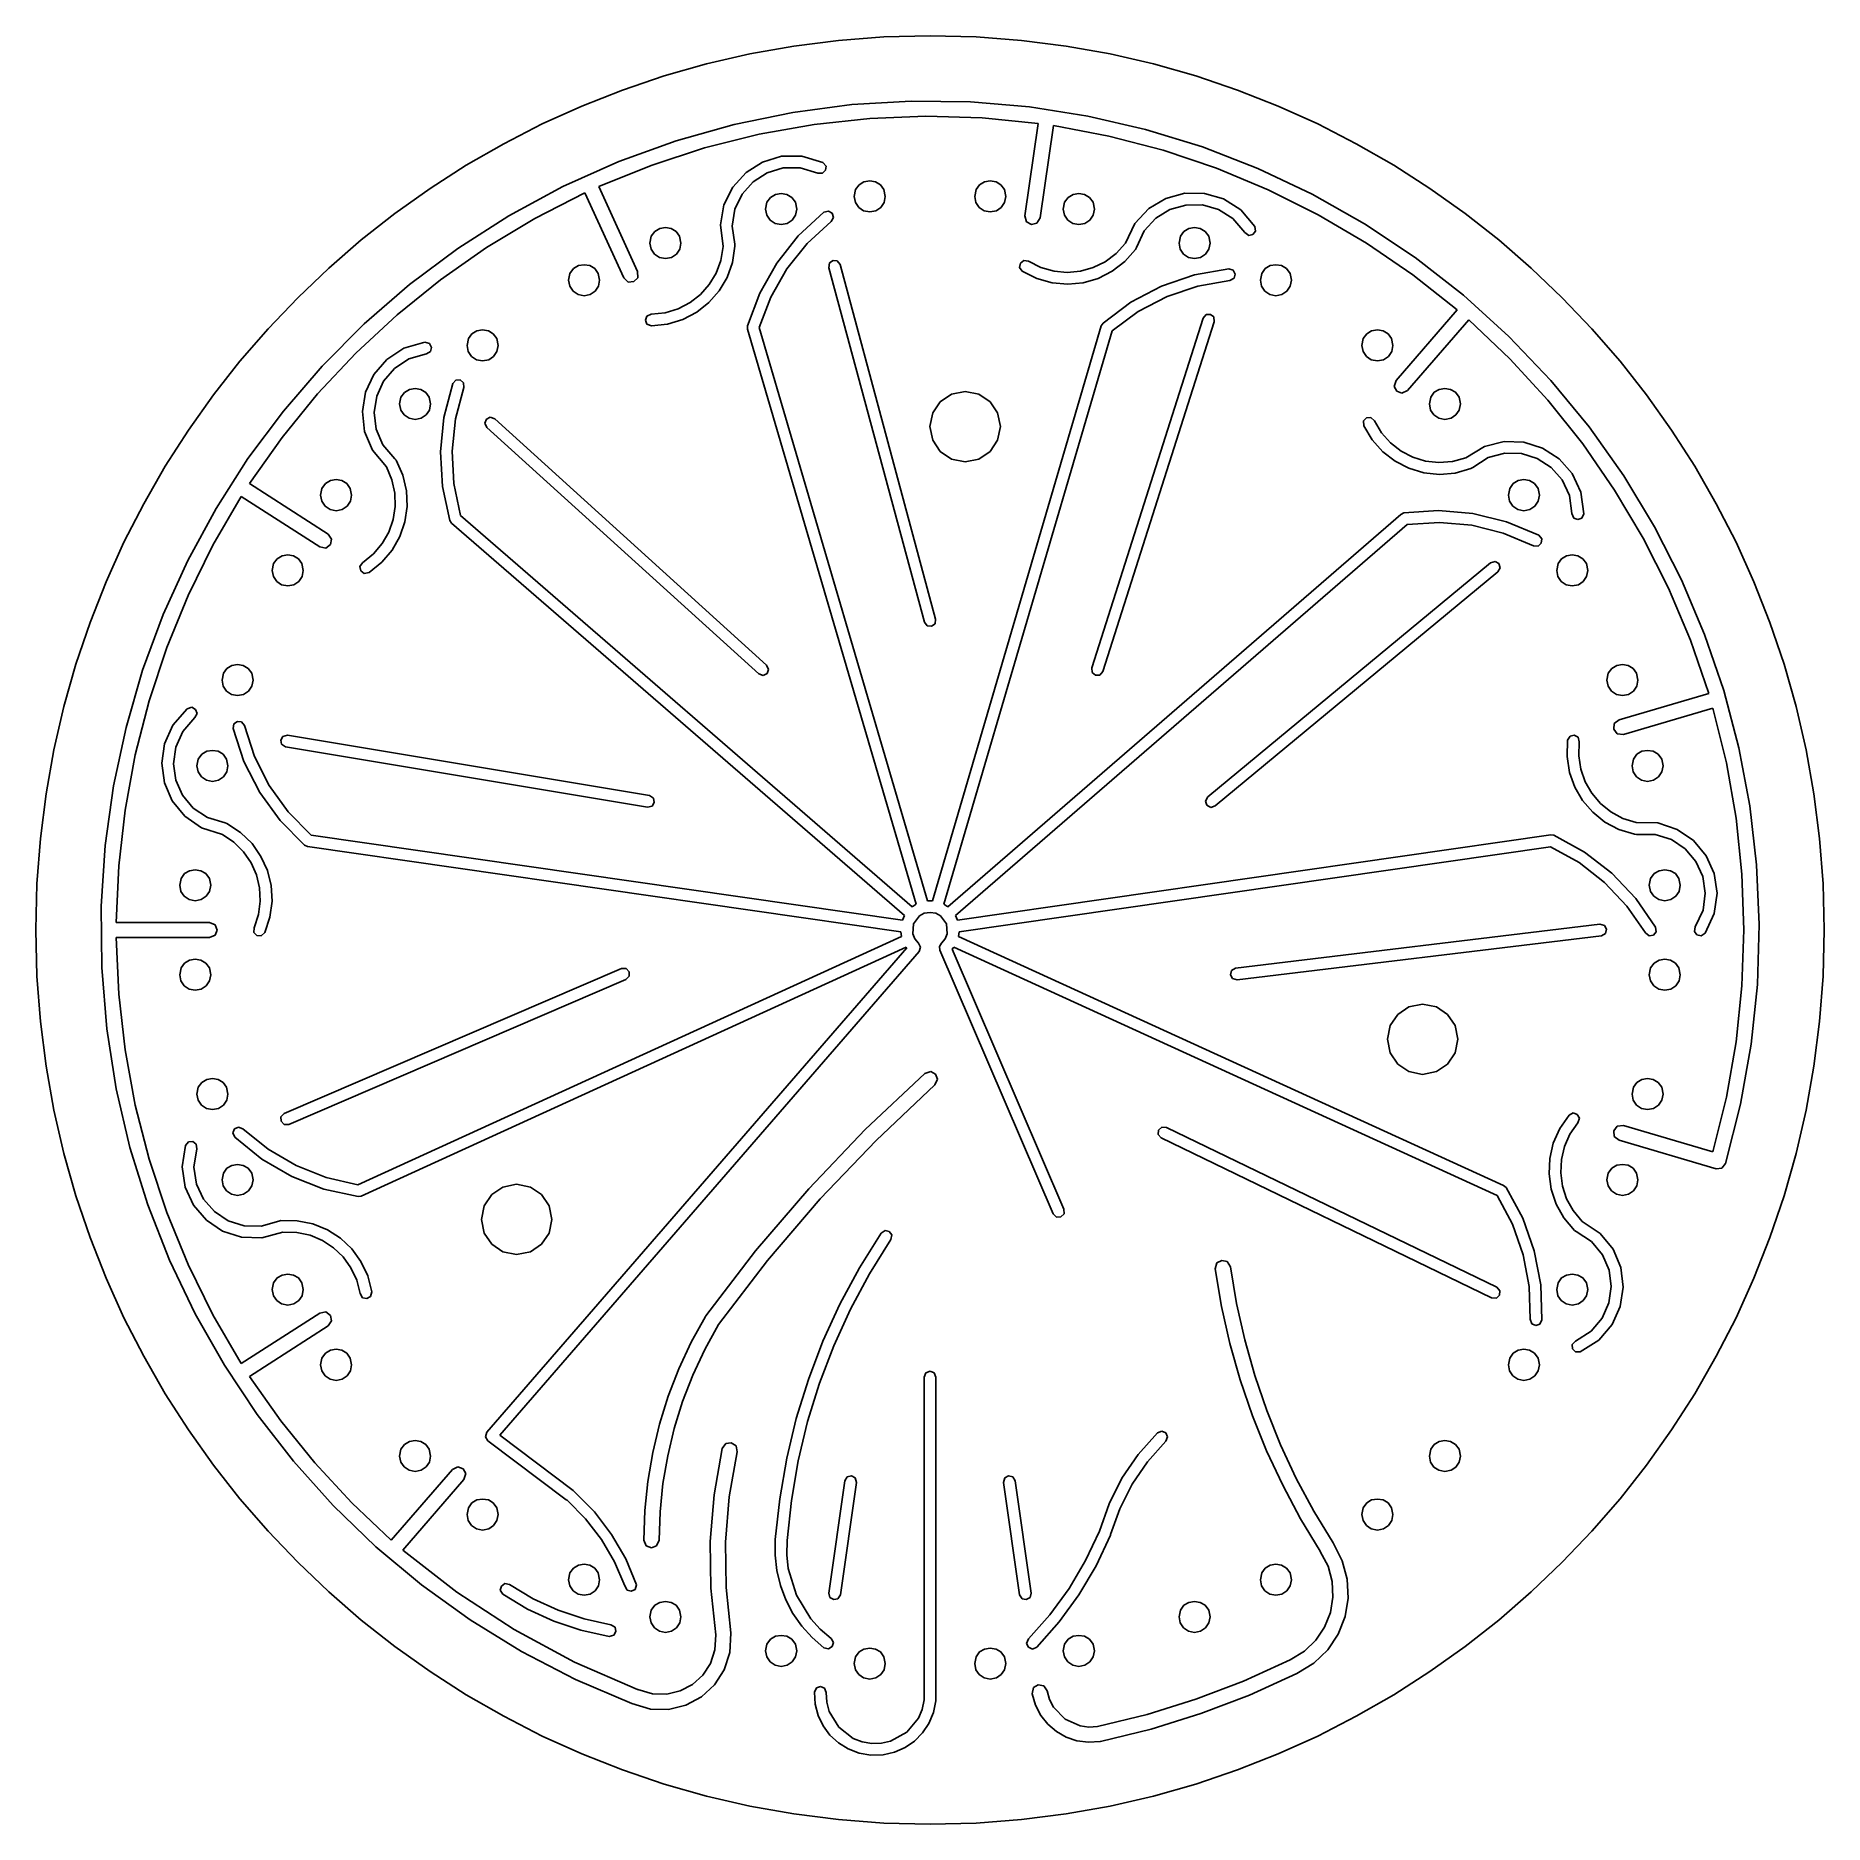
# Model space of a CAD drawing. Extents: x 33 to 186, y 15 to 168.
import ezdxf

# ---------------------------------------------------------------- set-up
doc = ezdxf.new("R2010")
doc.units = 0

msp = doc.modelspace()

# ---------------------------------------------------------------- linework, layer by layer
for p, q in [((98.084311, 166.687173), (94.331866, 166.017057)), ((101.897807, 167.171755), (98.084311, 166.687173)), ((105.767567, 167.466015), (101.897807, 167.171755)), ((109.688804, 167.565166), (105.767567, 167.466015)), ((113.610041, 167.466015), (109.688804, 167.565166)), ((117.479801, 167.171755), (113.610041, 167.466015)), ((121.293297, 166.687173), (117.479801, 167.171755)), ((125.045742, 166.017057), (121.293297, 166.687173)), ((90.645261, 165.166195), (87.029284, 164.139374)), ((94.331866, 166.017057), (90.645261, 165.166195)), ((128.732347, 165.166195), (125.045742, 166.017057)), ((132.348324, 164.139374), (128.732347, 165.166195)), ((87.029284, 164.139374), (83.488722, 162.941383)), ((135.888886, 162.941383), (132.348324, 164.139374)), ((80.028363, 161.577009), (76.652995, 160.05104)), ((83.488722, 162.941383), (80.028363, 161.577009)), ((97.990783, 161.040377), (103.02704, 161.700207)), ((103.02704, 161.700207), (108.079987, 161.995857)), ((108.079987, 161.995857), (113.129696, 161.92973)), ((113.129696, 161.92973), (118.15624, 161.504229)), ((139.349245, 161.577009), (135.888886, 162.941383)), ((142.724613, 160.05104), (139.349245, 161.577009)), ((76.652995, 160.05104), (73.367406, 158.368263)), ((92.991144, 160.013967), (97.990783, 161.040377)), ((104.565282, 160.525708), (99.819241, 160.009323)), ((109.341136, 160.71438), (104.565282, 160.525708)), ((114.129849, 160.572902), (109.341136, 160.71438)), ((118.914467, 160.098837), (114.129849, 160.572902)), ((117.782025, 152.222458), (118.914467, 160.098837)), ((118.15624, 161.504229), (123.139691, 160.721754)), ((123.139691, 160.721754), (128.060122, 159.584709)), ((146.010202, 158.368263), (142.724613, 160.05104)), ((83.181427, 156.851796), (88.048049, 158.618574)), ((88.048049, 158.618574), (92.991144, 160.013967)), ((95.11997, 159.167663), (90.484423, 158.003165)), ((99.819241, 160.009323), (95.11997, 159.167663)), ((120.201237, 159.913862), (119.068779, 152.037483)), ((124.925604, 159.020737), (120.201237, 159.913862)), ((129.560201, 157.807345), (124.925604, 159.020737)), ((128.060122, 159.584709), (132.897605, 158.095494)), ((73.367406, 158.368263), (70.176383, 156.533466)), ((90.484423, 158.003165), (85.929555, 156.518266)), ((97.037836, 157.29634), (95.421556, 156.808181)), ((98.777468, 157.305327), (97.037836, 157.29634)), ((100.558426, 156.76597), (98.777468, 157.305327)), ((134.089446, 156.280801), (129.560201, 157.807345)), ((132.897605, 158.095494), (137.632213, 156.256512)), ((149.201225, 156.533466), (146.010202, 158.368263)), ((70.176383, 156.533466), (67.084714, 154.551437)), ((78.411204, 154.711231), (83.181427, 156.851796)), ((85.929555, 156.518266), (81.472321, 154.715404)), ((94.010657, 155.91002), (92.887168, 154.671028)), ((95.421556, 156.808181), (94.010657, 155.91002)), ((94.626744, 155.121279), (95.808972, 155.884902)), ((95.808972, 155.884902), (97.166929, 156.302477)), ((97.166929, 156.302477), (98.631096, 156.314502)), ((98.631096, 156.314502), (100.13195, 155.861474)), ((100.13195, 155.861474), (100.537269, 155.843513)), ((100.537269, 155.843513), (100.796558, 156.100898)), ((100.830161, 156.464695), (100.558426, 156.76597)), ((100.796558, 156.100898), (100.830161, 156.464695)), ((138.497757, 154.44822), (134.089446, 156.280801)), ((137.632213, 156.256512), (142.244019, 154.070165)), ((152.292894, 154.551437), (149.201225, 156.533466)), ((67.084714, 154.551437), (64.097187, 152.426965)), ((73.811502, 152.225316), (78.411204, 154.711231)), ((80.289717, 154.175377), (76.008358, 151.987434)), ((83.59539, 146.937137), (80.289717, 154.175377)), ((81.472321, 154.715404), (84.777915, 147.477164)), ((92.887168, 154.671028), (92.133116, 153.160377)), ((93.067563, 152.793894), (93.689768, 154.071109)), ((93.689768, 154.071109), (94.626744, 155.121279)), ((96.520745, 154.037904), (96.096332, 153.789467)), ((97.007268, 154.120716), (96.520745, 154.037904)), ((97.493791, 154.037904), (97.007268, 154.120716)), ((97.918205, 153.789467), (97.493791, 154.037904)), ((103.338567, 154.459844), (103.2247, 153.880158)), ((103.638762, 154.873906), (103.338567, 154.459844)), ((104.063176, 155.122343), (103.638762, 154.873906)), ((104.549699, 155.205155), (104.063176, 155.122343)), ((105.036222, 155.122343), (104.549699, 155.205155)), ((105.460635, 154.873906), (105.036222, 155.122343)), ((105.76083, 154.459844), (105.460635, 154.873906)), ((105.874697, 153.880158), (105.76083, 154.459844)), ((113.617334, 154.459111), (113.502913, 153.880158)), ((113.917618, 154.872649), (113.617334, 154.459111)), ((114.34181, 155.120772), (113.917618, 154.872649)), ((114.827953, 155.20348), (114.34181, 155.120772)), ((115.314091, 155.120772), (114.827953, 155.20348)), ((115.738267, 154.872649), (115.314091, 155.120772)), ((116.038525, 154.459111), (115.738267, 154.872649)), ((116.152908, 153.880158), (116.038525, 154.459111)), ((121.883817, 154.037904), (121.459403, 153.789467)), ((122.37034, 154.120716), (121.883817, 154.037904)), ((122.856863, 154.037904), (122.37034, 154.120716)), ((123.281276, 153.789467), (122.856863, 154.037904)), ((129.784314, 153.704636), (131.399303, 154.139538)), ((131.399303, 154.139538), (133.071809, 154.13233)), ((133.071809, 154.13233), (134.695429, 153.66917)), ((142.769552, 152.316717), (138.497757, 154.44822)), ((142.244019, 154.070165), (146.713094, 151.538855)), ((155.280421, 152.426965), (152.292894, 154.551437)), ((64.097187, 152.426965), (61.21859, 150.164836)), ((92.133116, 153.160377), (91.83053, 151.447238)), ((92.829652, 151.349136), (93.067563, 152.793894)), ((95.796137, 153.375406), (95.682269, 152.795719)), ((95.682269, 152.795719), (95.786394, 152.279971)), ((96.096332, 153.789467), (95.796137, 153.375406)), ((98.2184, 153.375406), (97.918205, 153.789467)), ((98.332267, 152.795719), (98.2184, 153.375406)), ((98.228142, 152.279971), (98.332267, 152.795719)), ((98.332267, 152.795719), (98.332267, 152.795719)), ((100.641944, 152.522527), (98.463321, 150.505908)), ((101.033494, 152.632538), (100.641944, 152.522527)), ((101.34494, 152.440442), (101.033494, 152.632538)), ((101.45997, 152.093304), (101.34494, 152.440442)), ((103.2247, 153.880158), (103.328825, 153.364409)), ((103.328825, 153.364409), (103.612783, 152.943243)), ((103.612783, 152.943243), (104.033949, 152.659285)), ((104.033949, 152.659285), (104.549697, 152.55516)), ((104.549697, 152.55516), (105.065448, 152.659285)), ((105.065448, 152.659285), (105.486614, 152.943243)), ((105.486614, 152.943243), (105.770572, 153.364409)), ((105.770572, 153.364409), (105.874697, 153.880158)), ((105.874697, 153.880158), (105.874697, 153.880158)), ((113.502913, 153.880158), (113.607465, 153.364946)), ((113.607465, 153.364946), (113.891539, 152.944326)), ((113.891539, 152.944326), (114.312549, 152.66079)), ((114.312549, 152.66079), (114.827911, 152.556835)), ((114.827911, 152.556835), (115.343254, 152.66079)), ((115.343254, 152.66079), (115.764234, 152.944326)), ((115.764234, 152.944326), (116.048302, 153.364946)), ((116.048302, 153.364946), (116.152908, 153.880158)), ((116.152908, 153.880158), (116.152908, 153.880158)), ((121.159208, 153.375406), (121.045341, 152.795719)), ((121.045341, 152.795719), (121.149466, 152.279971)), ((121.459403, 153.789467), (121.159208, 153.375406)), ((123.581471, 153.375406), (123.281276, 153.789467)), ((123.695339, 152.795719), (123.581471, 153.375406)), ((123.591214, 152.279971), (123.695339, 152.795719)), ((123.695339, 152.795719), (123.695339, 152.795719)), ((127.152501, 151.563873), (128.333246, 152.841467)), ((128.333246, 152.841467), (129.784314, 153.704636)), ((130.135163, 152.766035), (128.921216, 152.027964)), ((131.491163, 153.142927), (130.135163, 152.766035)), ((132.898562, 153.146167), (131.491163, 153.142927)), ((134.266707, 152.763286), (132.898562, 153.146167)), ((135.504943, 151.981814), (134.266707, 152.763286)), ((134.695429, 153.66917), (136.16376, 152.736213)), ((136.16376, 152.736213), (137.370398, 151.319619)), ((158.159018, 150.164836), (155.280421, 152.426965)), ((69.44996, 149.435609), (73.811502, 152.225316)), ((76.008358, 151.987434), (71.90336, 149.517485)), ((86.234461, 150.89376), (85.934266, 150.479698)), ((86.658874, 151.142197), (86.234461, 150.89376)), ((87.145397, 151.225009), (86.658874, 151.142197)), ((87.63192, 151.142197), (87.145397, 151.225009)), ((88.056334, 150.89376), (87.63192, 151.142197)), ((88.356529, 150.479698), (88.056334, 150.89376)), ((91.83053, 151.447238), (92.061438, 149.600782)), ((93.045554, 149.796338), (92.829652, 151.349136)), ((95.786394, 152.279971), (96.070353, 151.858805)), ((96.070353, 151.858805), (96.491519, 151.574847)), ((96.491519, 151.574847), (97.007269, 151.470722)), ((97.007269, 151.470722), (97.523018, 151.574847)), ((97.523018, 151.574847), (97.944184, 151.858805)), ((97.944184, 151.858805), (98.228142, 152.279971)), ((99.222355, 149.853773), (101.262272, 151.738186)), ((101.262272, 151.738186), (101.45997, 152.093304)), ((117.91418, 151.711697), (117.782025, 152.222458)), ((118.333042, 151.487557), (117.91418, 151.711697)), ((118.798083, 151.584624), (118.333042, 151.487557)), ((119.068779, 152.037483), (118.798083, 151.584624)), ((121.149466, 152.279971), (121.433424, 151.858805)), ((121.433424, 151.858805), (121.85459, 151.574847)), ((121.85459, 151.574847), (122.370339, 151.470722)), ((122.370339, 151.470722), (122.886089, 151.574847)), ((122.886089, 151.574847), (123.307255, 151.858805)), ((123.307255, 151.858805), (123.591214, 152.279971)), ((126.348484, 149.885698), (127.152501, 151.563873)), ((127.939976, 150.941182), (127.282097, 149.51816)), ((128.921216, 152.027964), (127.939976, 150.941182)), ((131.32192, 150.892504), (131.021635, 150.478965)), ((131.746112, 151.140627), (131.32192, 150.892504)), ((132.232255, 151.223334), (131.746112, 151.140627)), ((132.718393, 151.140627), (132.232255, 151.223334)), ((133.142569, 150.892504), (132.718393, 151.140627)), ((133.442826, 150.478965), (133.142569, 150.892504)), ((136.522616, 150.78928), (135.504943, 151.981814)), ((137.437582, 150.918363), (137.212248, 150.629643)), ((137.370398, 151.319619), (137.437582, 150.918363)), ((146.889249, 149.893407), (142.769552, 152.316717)), ((146.713094, 151.538855), (151.019511, 148.664984)), ((61.21859, 150.164836), (58.45371, 147.769838)), ((65.336786, 146.359392), (69.44996, 149.435609)), ((71.90336, 149.517485), (67.987669, 146.776746)), ((85.934266, 150.479698), (85.820399, 149.900012)), ((85.820399, 149.900012), (85.924523, 149.384263)), ((85.924523, 149.384263), (86.208481, 148.963097)), ((88.082313, 148.963097), (88.366271, 149.384263)), ((88.470396, 149.900012), (88.356529, 150.479698)), ((88.366271, 149.384263), (88.470396, 149.900012)), ((88.470396, 149.900012), (88.470396, 149.900012)), ((92.061438, 149.600782), (91.867099, 148.428395)), ((92.85433, 148.250339), (93.065036, 149.627713)), ((93.065028, 149.627713), (93.045554, 149.796338)), ((93.065036, 149.627713), (93.065028, 149.627713)), ((98.463321, 150.505908), (96.632637, 148.191133)), ((97.503059, 147.693234), (99.222355, 149.853773)), ((125.551157, 149.004491), (126.348484, 149.885698)), ((127.207321, 149.365771), (126.285399, 148.320966)), ((127.282097, 149.51816), (127.207321, 149.365771)), ((131.021635, 150.478965), (130.907215, 149.900012)), ((130.907215, 149.900012), (131.011767, 149.3848)), ((131.011767, 149.3848), (131.29584, 148.96418)), ((133.168535, 148.96418), (133.452603, 149.3848)), ((133.55721, 149.900012), (133.442826, 150.478965)), ((133.452603, 149.3848), (133.55721, 149.900012)), ((133.55721, 149.900012), (133.55721, 149.900012)), ((136.854044, 150.553326), (136.522616, 150.78928)), ((136.522616, 150.78928), (136.522616, 150.78928)), ((137.212248, 150.629643), (136.854044, 150.553326)), ((150.841268, 147.185403), (146.889249, 149.893407)), ((160.923898, 147.769838), (158.159018, 150.164836)), ((79.727488, 147.976739), (79.303074, 147.728302)), ((80.21401, 148.059551), (79.727488, 147.976739)), ((80.700533, 147.976739), (80.21401, 148.059551)), ((81.124947, 147.728302), (80.700533, 147.976739)), ((86.208481, 148.963097), (86.629647, 148.679139)), ((86.629647, 148.679139), (87.145396, 148.575014)), ((87.145396, 148.575014), (87.661146, 148.679139)), ((87.661146, 148.679139), (88.082313, 148.963097)), ((91.867099, 148.428395), (91.465646, 147.34369)), ((92.397487, 146.974189), (92.85433, 148.250339)), ((96.632637, 148.191133), (95.179619, 145.622412)), ((101.126488, 148.205739), (101.072733, 147.803448)), ((101.425679, 148.415594), (101.126488, 148.205739)), ((101.789791, 148.384396), (101.425679, 148.415594)), ((102.03831, 148.063525), (101.789791, 148.384396)), ((110.171599, 117.86604), (102.03831, 148.063525)), ((117.316165, 147.832749), (117.393758, 148.189887)), ((117.549483, 147.500641), (117.316165, 147.832749)), ((117.393758, 148.189887), (117.682539, 148.413883)), ((117.682539, 148.413883), (118.08279, 148.34656)), ((118.08279, 148.34656), (119.143856, 147.811402)), ((123.605722, 147.804821), (124.626996, 148.309021)), ((124.626996, 148.309021), (125.551157, 149.004491)), ((126.285399, 148.320966), (125.21114, 147.494387)), ((131.29584, 148.96418), (131.716851, 148.680644)), ((131.716851, 148.680644), (132.232212, 148.576689)), ((132.232212, 148.576689), (132.747555, 148.680644)), ((132.747555, 148.680644), (133.168535, 148.96418)), ((138.677077, 147.976739), (138.252664, 147.728302)), ((139.1636, 148.059551), (138.677077, 147.976739)), ((139.650123, 147.976739), (139.1636, 148.059551)), ((140.074537, 147.728302), (139.650123, 147.976739)), ((151.019511, 148.664984), (155.143343, 145.450953)), ((58.45371, 147.769838), (55.807336, 145.246759)), ((61.48219, 143.013947), (65.336786, 146.359392)), ((67.987669, 146.776746), (64.274231, 143.776434)), ((79.002879, 147.31424), (78.889012, 146.734554)), ((78.889012, 146.734554), (78.993137, 146.218805)), ((79.303074, 147.728302), (79.002879, 147.31424)), ((81.425142, 147.31424), (81.124947, 147.728302)), ((81.539009, 146.734554), (81.425142, 147.31424)), ((81.434884, 146.218805), (81.539009, 146.734554)), ((81.539009, 146.734554), (81.539009, 146.734554)), ((83.982674, 146.578056), (83.59539, 146.937137)), ((84.456671, 146.615872), (83.982674, 146.578056)), ((84.795659, 146.949328), (84.456671, 146.615872)), ((84.777915, 147.477164), (84.795659, 146.949328)), ((90.879086, 146.367388), (90.12943, 145.520212)), ((91.465646, 147.34369), (90.879086, 146.367388)), ((91.720601, 145.824161), (92.397487, 146.974189)), ((96.131642, 145.296767), (97.503059, 147.693234)), ((101.072733, 147.803448), (109.206011, 117.606357)), ((118.794148, 146.874249), (117.549483, 147.500641)), ((120.098937, 146.507115), (118.794148, 146.874249)), ((119.143856, 147.811402), (120.256401, 147.495182)), ((121.428442, 146.3924), (120.098937, 146.507115)), ((120.256401, 147.495182), (121.390706, 147.392368)), ((121.390706, 147.392368), (122.517052, 147.497426)), ((122.747251, 146.523266), (121.428442, 146.3924)), ((122.517052, 147.497426), (123.605722, 147.804821)), ((124.019954, 146.892875), (122.747251, 146.523266)), ((125.21114, 147.494387), (124.019954, 146.892875)), ((132.219157, 147.186498), (129.427626, 146.228928)), ((135.142197, 147.705134), (132.219157, 147.186498)), ((132.505123, 146.227524), (135.240002, 146.709932)), ((135.529994, 147.58588), (135.142197, 147.705134)), ((135.240002, 146.709932), (135.597165, 146.902398)), ((135.687739, 147.256341), (135.529994, 147.58588)), ((135.597165, 146.902398), (135.687739, 147.256341)), ((137.952469, 147.31424), (137.838602, 146.734554)), ((137.838602, 146.734554), (137.942727, 146.218805)), ((138.252664, 147.728302), (137.952469, 147.31424)), ((140.374732, 147.31424), (140.074537, 147.728302)), ((140.488599, 146.734554), (140.374732, 147.31424)), ((140.384474, 146.218805), (140.488599, 146.734554)), ((140.488599, 146.734554), (140.488599, 146.734554)), ((154.610026, 144.199822), (150.841268, 147.185403)), ((163.570272, 145.246759), (160.923898, 147.769838)), ((55.807336, 145.246759), (53.284255, 142.600387)), ((78.993137, 146.218805), (79.277095, 145.797639)), ((79.277095, 145.797639), (79.69826, 145.513682)), ((79.69826, 145.513682), (80.214009, 145.409557)), ((80.214009, 145.409557), (80.729759, 145.513682)), ((80.729759, 145.513682), (81.150926, 145.797639)), ((81.150926, 145.797639), (81.434884, 146.218805)), ((89.238686, 144.822883), (88.228862, 144.296124)), ((90.12943, 145.520212), (89.238686, 144.822883)), ((89.811062, 144.002059), (90.849762, 144.825152)), ((90.849762, 144.825152), (91.720601, 145.824161)), ((95.179619, 145.622412), (94.133993, 142.843956)), ((95.135363, 142.704566), (96.131642, 145.296767)), ((126.816514, 144.853544), (124.434732, 143.081467)), ((129.427626, 146.228928), (126.816514, 144.853544)), ((127.441331, 144.064887), (129.89068, 145.339484)), ((129.89068, 145.339484), (132.505123, 146.227524)), ((137.942727, 146.218805), (138.226684, 145.797639)), ((138.226684, 145.797639), (138.64785, 145.513682)), ((138.64785, 145.513682), (139.163599, 145.409557)), ((139.163599, 145.409557), (139.679349, 145.513682)), ((139.679349, 145.513682), (140.100516, 145.797639)), ((140.100516, 145.797639), (140.384474, 146.218805)), ((155.143343, 145.450953), (159.019366, 141.942013)), ((166.093353, 142.600387), (163.570272, 145.246759)), ((64.274231, 143.776434), (60.775994, 140.527767)), ((85.566989, 143.677406), (85.445182, 143.332881)), ((85.445182, 143.332881), (85.572968, 142.99053)), ((85.940014, 143.837206), (85.566989, 143.677406)), ((87.121969, 143.960658), (85.940014, 143.837206)), ((88.228862, 144.296124), (87.121969, 143.960658)), ((87.334448, 142.983209), (88.630593, 143.379779)), ((88.630593, 143.379779), (89.811062, 144.002059)), ((132.953291, 143.502337), (123.469535, 113.701422)), ((125.201734, 142.422809), (127.441331, 144.064887)), ((133.215514, 143.812086), (132.953291, 143.502337)), ((133.580853, 143.826889), (133.215514, 143.812086)), ((133.870637, 143.603609), (133.580853, 143.826889)), ((133.906194, 143.199106), (133.870637, 143.603609)), ((149.399058, 138.186073), (154.610026, 144.199822)), ((155.592592, 143.348582), (150.381627, 137.3347)), ((159.084118, 140.043048), (155.592592, 143.348582)), ((53.284255, 142.600387), (50.889254, 139.835509)), ((57.896379, 139.416557), (61.48219, 143.013947)), ((70.356296, 141.757418), (70.242429, 141.177732)), ((70.656491, 142.171479), (70.356296, 141.757418)), ((71.080904, 142.419916), (70.656491, 142.171479)), ((71.567427, 142.502729), (71.080904, 142.419916)), ((72.05395, 142.419916), (71.567427, 142.502729)), ((72.478364, 142.171479), (72.05395, 142.419916)), ((72.778559, 141.757418), (72.478364, 142.171479)), ((72.892426, 141.177732), (72.778559, 141.757418)), ((85.572968, 142.99053), (85.948719, 142.837246)), ((85.948719, 142.837246), (87.334448, 142.983209)), ((94.133993, 142.843956), (94.134522, 142.563842)), ((94.134522, 142.563842), (108.518998, 93.574585)), ((109.47845, 93.857004), (95.135363, 142.704566)), ((124.283657, 142.845599), (109.899158, 93.857004)), ((110.85865, 93.574585), (125.201734, 142.422809)), ((124.434732, 143.081467), (124.283657, 142.845599)), ((124.42245, 113.397662), (133.906194, 143.199106)), ((146.599049, 141.757418), (146.485182, 141.177732)), ((146.899244, 142.171479), (146.599049, 141.757418)), ((147.323658, 142.419916), (146.899244, 142.171479)), ((147.810181, 142.502729), (147.323658, 142.419916)), ((148.296704, 142.419916), (147.810181, 142.502729)), ((148.721117, 142.171479), (148.296704, 142.419916)), ((149.021312, 141.757418), (148.721117, 142.171479)), ((149.135179, 141.177732), (149.021312, 141.757418)), ((159.019366, 141.942013), (162.591761, 138.194636)), ((168.488354, 139.835509), (166.093353, 142.600387)), ((60.775994, 140.527767), (57.505903, 137.041961)), ((64.855864, 140.936555), (63.397249, 139.988478)), ((66.645701, 141.445677), (64.855864, 140.936555)), ((65.268407, 140.023883), (66.775931, 140.454195)), ((67.037591, 141.339797), (66.645701, 141.445677)), ((66.775931, 140.454195), (67.127124, 140.658153)), ((67.206205, 141.015321), (67.037591, 141.339797)), ((67.127124, 140.658153), (67.206205, 141.015321)), ((70.242429, 141.177732), (70.346554, 140.661983)), ((70.346554, 140.661983), (70.630512, 140.240817)), ((70.630512, 140.240817), (71.051677, 139.956859)), ((72.083176, 139.956859), (72.504343, 140.240817)), ((72.504343, 140.240817), (72.788301, 140.661983)), ((72.788301, 140.661983), (72.892426, 141.177732)), ((72.892426, 141.177732), (72.892426, 141.177732)), ((146.485182, 141.177732), (146.589307, 140.661983)), ((146.589307, 140.661983), (146.873265, 140.240817)), ((146.873265, 140.240817), (147.294432, 139.956859)), ((148.325931, 139.956859), (148.747096, 140.240817)), ((148.747096, 140.240817), (149.031054, 140.661983)), ((149.031054, 140.661983), (149.135179, 141.177732)), ((149.135179, 141.177732), (149.135179, 141.177732)), ((50.889254, 139.835509), (48.627123, 136.956914)), ((54.589562, 135.584503), (57.896379, 139.416557)), ((62.301467, 138.703985), (61.600126, 137.185614)), ((63.397249, 139.988478), (62.301467, 138.703985)), ((63.126544, 138.136725), (64.043173, 139.222179)), ((64.043173, 139.222179), (65.268407, 140.023883)), ((71.051677, 139.956859), (71.567426, 139.852734)), ((71.567426, 139.852734), (72.083176, 139.956859)), ((147.294432, 139.956859), (147.810182, 139.852734)), ((147.810182, 139.852734), (148.325931, 139.956859)), ((162.326977, 136.516624), (159.084118, 140.043048)), ((170.750485, 136.956914), (168.488354, 139.835509)), ((61.600126, 137.185614), (61.324836, 135.535903)), ((62.544837, 136.855164), (63.126544, 138.136725)), ((64.898331, 137.180191), (64.598047, 136.766652)), ((65.322523, 137.428314), (64.898331, 137.180191)), ((65.808666, 137.511021), (65.322523, 137.428314)), ((66.294804, 137.428314), (65.808666, 137.511021)), ((66.71898, 137.180191), (66.294804, 137.428314)), ((67.019238, 136.766652), (66.71898, 137.180191)), ((69.014004, 137.922929), (68.271498, 135.048589)), ((69.283529, 138.226517), (69.014004, 137.922929)), ((69.262608, 134.910345), (69.959904, 137.598477)), ((69.649013, 138.233164), (69.283529, 138.226517)), ((69.933468, 138.003581), (69.649013, 138.233164)), ((69.959904, 137.598477), (69.933468, 138.003581)), ((112.688329, 137.26049), (111.520595, 137.024736)), ((113.856063, 137.024736), (112.688329, 137.26049)), ((149.233355, 137.684621), (149.399058, 138.186073)), ((149.464685, 137.269163), (149.233355, 137.684621)), ((149.908844, 137.099317), (149.464685, 137.269163)), ((150.381627, 137.3347), (149.908844, 137.099317)), ((152.658049, 137.181447), (152.357854, 136.767385)), ((153.082463, 137.429884), (152.658049, 137.181447)), ((153.568986, 137.512696), (153.082463, 137.429884)), ((154.055509, 137.429884), (153.568986, 137.512696)), ((154.479922, 137.181447), (154.055509, 137.429884)), ((154.780117, 136.767385), (154.479922, 137.181447)), ((162.591761, 138.194636), (165.854729, 134.228039)), ((48.627123, 136.956914), (46.502647, 133.969389)), ((57.505903, 137.041961), (54.476905, 133.330233)), ((62.324367, 135.465136), (62.544837, 136.855164)), ((64.598047, 136.766652), (64.483626, 136.187699)), ((64.483626, 136.187699), (64.588178, 135.672487)), ((64.588178, 135.672487), (64.872252, 135.251867)), ((66.744947, 135.251867), (67.029015, 135.672487)), ((67.133621, 136.187699), (67.019238, 136.766652)), ((67.029015, 135.672487), (67.133621, 136.187699)), ((67.133621, 136.187699), (67.133621, 136.187699)), ((110.567012, 136.381812), (109.924088, 135.428229)), ((111.520595, 137.024736), (110.567012, 136.381812)), ((114.809648, 136.381812), (113.856063, 137.024736)), ((115.452572, 135.428229), (114.809648, 136.381812)), ((152.357854, 136.767385), (152.243987, 136.187699)), ((152.243987, 136.187699), (152.348112, 135.67195)), ((152.348112, 135.67195), (152.63207, 135.250784)), ((154.505901, 135.250784), (154.789859, 135.67195)), ((154.893984, 136.187699), (154.780117, 136.767385)), ((154.789859, 135.67195), (154.893984, 136.187699)), ((154.893984, 136.187699), (154.893984, 136.187699)), ((165.31191, 132.783719), (162.326977, 136.516624)), ((172.874961, 133.969389), (170.750485, 136.956914)), ((51.571947, 131.535066), (54.589562, 135.584503)), ((61.324836, 135.535903), (61.507207, 133.857391)), ((62.491449, 134.054285), (62.324367, 135.465136)), ((64.872252, 135.251867), (65.293262, 134.968331)), ((65.293262, 134.968331), (65.808624, 134.864376)), ((65.808624, 134.864376), (66.323967, 134.968331)), ((66.323967, 134.968331), (66.744947, 135.251867)), ((68.271498, 135.048589), (67.982891, 132.111534)), ((68.984328, 132.163264), (69.262608, 134.910345)), ((71.893937, 134.891456), (71.755731, 134.553305)), ((71.755731, 134.553305), (71.927748, 134.185888)), ((72.21695, 135.06203), (71.893937, 134.891456)), ((71.927748, 134.185888), (95.09576, 113.179789)), ((72.599353, 134.926712), (72.21695, 135.06203)), ((95.767473, 113.920616), (72.599353, 134.926712)), ((109.924088, 135.428229), (109.688333, 134.260495)), ((109.688333, 134.260495), (109.924088, 133.092761)), ((115.688327, 134.260495), (115.452572, 135.428229)), ((115.452572, 133.092761), (115.688327, 134.260495)), ((115.688327, 134.260495), (115.688327, 134.260495)), ((146.89666, 135.002971), (146.638331, 134.744528)), ((146.638331, 134.744528), (146.654973, 134.339068)), ((146.654973, 134.339068), (147.363399, 133.139197)), ((147.260641, 135.035289), (146.89666, 135.002971)), ((147.560958, 134.762372), (147.260641, 135.035289)), ((148.164256, 133.738512), (147.560958, 134.762372)), ((152.63207, 135.250784), (153.053236, 134.966826)), ((153.053236, 134.966826), (153.568984, 134.862702)), ((153.568984, 134.862702), (154.084735, 134.966826)), ((154.084735, 134.966826), (154.505901, 135.250784)), ((165.854729, 134.228039), (168.802468, 130.061443)), ((46.502647, 133.969389), (44.520616, 130.877722)), ((54.476905, 133.330233), (51.701947, 129.403801)), ((61.507207, 133.857391), (62.17885, 132.252616)), ((63.072399, 132.710252), (62.491449, 134.054285)), ((64.093533, 131.52068), (63.072399, 132.710252)), ((109.924088, 133.092761), (110.567012, 132.139177)), ((114.809648, 132.139177), (115.452572, 133.092761)), ((147.363399, 133.139197), (148.26257, 132.124921)), ((148.929227, 132.871004), (148.164256, 133.738512)), ((149.82788, 132.17126), (148.929227, 132.871004)), ((158.61432, 133.001913), (156.930295, 132.565492)), ((160.301701, 132.94355), (158.61432, 133.001913)), ((161.895442, 132.436284), (160.301701, 132.94355)), ((168.029654, 128.858745), (165.31191, 132.783719)), ((174.856992, 130.877722), (172.874961, 133.969389)), ((48.853743, 127.285529), (51.571947, 131.535066)), ((62.17885, 132.252616), (63.371372, 130.824117)), ((64.201086, 131.389356), (64.093533, 131.52068)), ((64.093533, 131.52068), (64.093533, 131.52068)), ((64.768494, 130.116719), (64.201086, 131.389356)), ((67.982891, 132.111534), (68.149289, 129.165028)), ((69.126268, 129.405783), (68.984328, 132.163264)), ((110.567012, 132.139177), (111.520595, 131.496254)), ((111.520595, 131.496254), (112.688329, 131.260499)), ((112.688329, 131.260499), (113.856063, 131.496254)), ((113.856063, 131.496254), (114.809648, 132.139177)), ((148.26257, 132.124921), (149.319001, 131.309633)), ((149.319001, 131.309633), (150.499205, 130.706722)), ((150.832221, 131.650692), (149.82788, 132.17126)), ((151.914259, 131.320711), (150.832221, 131.650692)), ((153.046, 131.192729), (151.914259, 131.320711)), ((154.199452, 131.278157), (153.046, 131.192729)), ((155.346622, 131.588408), (154.199452, 131.278157)), ((156.930295, 132.565492), (155.346622, 131.588405)), ((155.346622, 131.588405), (155.346622, 131.588408)), ((155.933322, 130.774466), (157.256109, 131.615911)), ((157.256109, 131.615911), (158.669139, 131.999671)), ((158.669139, 131.999671), (160.089408, 131.964266)), ((160.089408, 131.964266), (161.433911, 131.548218)), ((161.433911, 131.548218), (162.619642, 130.790046)), ((163.298546, 131.525995), (161.895442, 132.436284)), ((164.414019, 130.258564), (163.298546, 131.525995)), ((44.520616, 130.877722), (42.685817, 127.6867)), ((58.591304, 129.662132), (58.16689, 129.413695)), ((59.077827, 129.744944), (58.591304, 129.662132)), ((59.56435, 129.662132), (59.077827, 129.744944)), ((59.988763, 129.413695), (59.56435, 129.662132)), ((63.371372, 130.824117), (63.841724, 129.732776)), ((63.841724, 129.732776), (64.090436, 128.603221)), ((65.074112, 128.796166), (64.768494, 130.116719)), ((150.499205, 130.706722), (151.769696, 130.329582)), ((151.769696, 130.329582), (153.096987, 130.191602)), ((153.096987, 130.191602), (154.447592, 130.306176)), ((154.447592, 130.306176), (155.788026, 130.686693)), ((155.788026, 130.686693), (155.933322, 130.774466)), ((159.813261, 129.662132), (159.388848, 129.413695)), ((160.299784, 129.744944), (159.813261, 129.662132)), ((160.786307, 129.662132), (160.299784, 129.744944)), ((161.210721, 129.413695), (160.786307, 129.662132)), ((162.619642, 130.790046), (163.563597, 129.728271)), ((163.563597, 129.728271), (164.182772, 128.401414)), ((165.144863, 128.679871), (164.414019, 130.258564)), ((168.802468, 130.061443), (171.429177, 125.714067)), ((176.691791, 127.6867), (174.856992, 130.877722)), ((50.999032, 128.310227), (48.580212, 124.154911)), ((57.693228, 124.008126), (50.999032, 128.310227)), ((51.701947, 129.403801), (58.396008, 125.1017)), ((57.866695, 128.999633), (57.752828, 128.419947)), ((57.752828, 128.419947), (57.856953, 127.904198)), ((58.16689, 129.413695), (57.866695, 128.999633)), ((60.288958, 128.999633), (59.988763, 129.413695)), ((60.402825, 128.419947), (60.288958, 128.999633)), ((60.2987, 127.904198), (60.402825, 128.419947)), ((60.402825, 128.419947), (60.402825, 128.419947)), ((64.090436, 128.603221), (64.124819, 127.464786)), ((65.126431, 127.462749), (65.074112, 128.796166)), ((68.149289, 129.165028), (68.7718, 126.262336)), ((69.689636, 126.686454), (69.126268, 129.405783)), ((159.088653, 128.999633), (158.974786, 128.419947)), ((158.974786, 128.419947), (159.07891, 127.904198)), ((159.388848, 129.413695), (159.088653, 128.999633)), ((161.510916, 128.999633), (161.210721, 129.413695)), ((161.624783, 128.419947), (161.510916, 128.999633)), ((161.520658, 127.904198), (161.624783, 128.419947)), ((161.624783, 128.419947), (161.624783, 128.419947)), ((164.182772, 128.401414), (164.39416, 126.847996)), ((165.394082, 126.835798), (165.144863, 128.679871)), ((170.47095, 124.756112), (168.029654, 128.858745)), ((42.685817, 127.6867), (41.003038, 124.401112)), ((46.445159, 122.853174), (48.853743, 127.285529)), ((57.856953, 127.904198), (58.140911, 127.483032)), ((58.140911, 127.483032), (58.562078, 127.199074)), ((58.562078, 127.199074), (59.077828, 127.094949)), ((59.077828, 127.094949), (59.593577, 127.199074)), ((59.593577, 127.199074), (60.014742, 127.483032)), ((60.014742, 127.483032), (60.2987, 127.904198)), ((64.124819, 127.464786), (63.952187, 126.3468)), ((64.933939, 126.151517), (65.126431, 127.462749)), ((108.165076, 93.347089), (69.689636, 126.686454)), ((149.799081, 126.782609), (111.212572, 93.347089)), ((150.05374, 126.899457), (149.799081, 126.782609)), ((153.01548, 127.102535), (150.05374, 126.899457)), ((155.955676, 126.847907), (153.01548, 127.102535)), ((158.821763, 126.144251), (155.955676, 126.847907)), ((159.07891, 127.904198), (159.362868, 127.483032)), ((159.362868, 127.483032), (159.784034, 127.199074)), ((159.784034, 127.199074), (160.299783, 127.094949)), ((160.299783, 127.094949), (160.815533, 127.199074)), ((160.815533, 127.199074), (161.2367, 127.483032)), ((161.2367, 127.483032), (161.520658, 127.904198)), ((164.39416, 126.847996), (164.546187, 126.471828)), ((165.232923, 126.463451), (165.394082, 126.835798)), ((178.37457, 124.401112), (176.691791, 127.6867)), ((58.396008, 125.1017), (58.697252, 124.667185)), ((63.579849, 125.278597), (63.015119, 124.289508)), ((63.952187, 126.3468), (63.579849, 125.278597)), ((64.505126, 124.897523), (64.933939, 126.151517)), ((68.7718, 126.262336), (68.923678, 126.026907)), ((68.923678, 126.026907), (107.510175, 92.59086)), ((111.867433, 92.590863), (150.342823, 125.930625)), ((150.342823, 125.930625), (153.114704, 126.101246)), ((153.114704, 126.101246), (155.864346, 125.849305)), ((155.864346, 125.849305), (158.543873, 125.182904)), ((158.543873, 125.182904), (161.105409, 124.110144)), ((161.561177, 125.000241), (158.821763, 126.144251)), ((161.82361, 124.690681), (161.561177, 125.000241)), ((164.546187, 126.471828), (164.888033, 126.342887)), ((164.888033, 126.342887), (165.232923, 126.463451)), ((171.429177, 125.714067), (173.729057, 121.205128)), ((41.003038, 124.401112), (39.477066, 121.025745)), ((48.580212, 124.154911), (46.46222, 119.857715)), ((58.213631, 123.914645), (57.693228, 124.008126)), ((58.592382, 124.202916), (58.213631, 123.914645)), ((58.697252, 124.667185), (58.592382, 124.202916)), ((63.015119, 124.289508), (62.265307, 123.408864)), ((62.972497, 122.701452), (63.848483, 123.735818)), ((63.848483, 123.735818), (64.505126, 124.897523)), ((161.105409, 124.110144), (161.51027, 124.078739)), ((161.51027, 124.078739), (161.778156, 124.327882)), ((161.778156, 124.327882), (161.82361, 124.690681)), ((172.626537, 120.490229), (170.47095, 124.756112)), ((179.900542, 121.025745), (178.37457, 124.401112)), ((44.356403, 118.255282), (46.445159, 122.853174)), ((53.747016, 122.58929), (53.633149, 122.009603)), ((53.633149, 122.009603), (53.737274, 121.493855)), ((54.047211, 123.003351), (53.747016, 122.58929)), ((54.471625, 123.251788), (54.047211, 123.003351)), ((54.958148, 123.334601), (54.471625, 123.251788)), ((55.44467, 123.251788), (54.958148, 123.334601)), ((55.869084, 123.003351), (55.44467, 123.251788)), ((56.169279, 122.58929), (55.869084, 123.003351)), ((56.283146, 122.009603), (56.169279, 122.58929)), ((56.179021, 121.493855), (56.283146, 122.009603)), ((56.283146, 122.009603), (56.283146, 122.009603)), ((61.337727, 122.665997), (61.110425, 122.329907)), ((61.110425, 122.329907), (61.194214, 121.974283)), ((61.194214, 121.974283), (61.486742, 121.755386)), ((62.265307, 123.408864), (61.337727, 122.665997)), ((61.885659, 121.829478), (62.972497, 122.701452)), ((157.447581, 122.647442), (133.357785, 102.705273)), ((157.835866, 122.766565), (157.447581, 122.647442)), ((158.151285, 122.581623), (157.835866, 122.766565)), ((158.08525, 121.877328), (158.274269, 122.237061)), ((158.274269, 122.237061), (158.151285, 122.581623)), ((163.208329, 122.58929), (163.094462, 122.009603)), ((163.094462, 122.009603), (163.198587, 121.493855)), ((163.508524, 123.003351), (163.208329, 122.58929)), ((163.932938, 123.251788), (163.508524, 123.003351)), ((164.41946, 123.334601), (163.932938, 123.251788)), ((164.905983, 123.251788), (164.41946, 123.334601)), ((165.330397, 123.003351), (164.905983, 123.251788)), ((165.630592, 122.58929), (165.330397, 123.003351)), ((165.744459, 122.009603), (165.630592, 122.58929)), ((165.640334, 121.493855), (165.744459, 122.009603)), ((165.744459, 122.009603), (165.744459, 122.009603)), ((39.477066, 121.025745), (38.11269, 117.565386)), ((53.737274, 121.493855), (54.021232, 121.072689)), ((54.021232, 121.072689), (54.442398, 120.788731)), ((54.442398, 120.788731), (54.958146, 120.684606)), ((54.958146, 120.684606), (55.473896, 120.788731)), ((55.473896, 120.788731), (55.895063, 121.072689)), ((55.895063, 121.072689), (56.179021, 121.493855)), ((61.486742, 121.755386), (61.885659, 121.829478)), ((133.995465, 101.935159), (158.08525, 121.877328)), ((163.198587, 121.493855), (163.482545, 121.072689)), ((163.482545, 121.072689), (163.903712, 120.788731)), ((163.903712, 120.788731), (164.419462, 120.684606)), ((164.419462, 120.684606), (164.935211, 120.788731)), ((164.935211, 120.788731), (165.356376, 121.072689)), ((165.356376, 121.072689), (165.640334, 121.493855)), ((174.487154, 116.075507), (172.626537, 120.490229)), ((173.729057, 121.205128), (175.696305, 116.553847)), ((181.264918, 117.565386), (179.900542, 121.025745)), ((46.46222, 119.857715), (44.649882, 115.435077)), ((38.11269, 117.565386), (36.914697, 114.024824)), ((42.597682, 113.509136), (44.356403, 118.255282)), ((109.206011, 117.606357), (109.454284, 117.284162)), ((109.819036, 117.252675), (110.118673, 117.46295)), ((110.118673, 117.46295), (110.171599, 117.86604)), ((110.171599, 117.86604), (110.171599, 117.86604)), ((182.462911, 114.024824), (181.264918, 117.565386)), ((109.454284, 117.284162), (109.819036, 117.252675)), ((176.04354, 111.526357), (174.487154, 116.075507)), ((175.696305, 116.553847), (177.325122, 111.779442)), ((44.649882, 115.435077), (43.148023, 110.903439)), ((36.914697, 114.024824), (35.887875, 110.408847)), ((41.179207, 108.632016), (42.597682, 113.509136)), ((49.477848, 113.239165), (49.363428, 112.660211)), ((49.778133, 113.652703), (49.477848, 113.239165)), ((50.202324, 113.900826), (49.778133, 113.652703)), ((50.688468, 113.983534), (50.202324, 113.900826)), ((51.174605, 113.900826), (50.688468, 113.983534)), ((51.598781, 113.652703), (51.174605, 113.900826)), ((51.899039, 113.239165), (51.598781, 113.652703)), ((52.013422, 112.660211), (51.899039, 113.239165)), ((95.09576, 113.179789), (95.478525, 113.043492)), ((95.478525, 113.043492), (95.802028, 113.214133)), ((95.940325, 113.552809), (95.767473, 113.920616)), ((95.802028, 113.214133), (95.940325, 113.552809)), ((123.469535, 113.701422), (123.505097, 113.296957)), ((123.505097, 113.296957), (123.794883, 113.073634)), ((123.794883, 113.073634), (124.160224, 113.088265)), ((124.160224, 113.088265), (124.42245, 113.397662)), ((167.478053, 113.239897), (167.364186, 112.660211)), ((167.778248, 113.653959), (167.478053, 113.239897)), ((168.202662, 113.902396), (167.778248, 113.653959)), ((168.689185, 113.985208), (168.202662, 113.902396)), ((169.175707, 113.902396), (168.689185, 113.985208)), ((169.600121, 113.653959), (169.175707, 113.902396)), ((169.900316, 113.239897), (169.600121, 113.653959)), ((170.014183, 112.660211), (169.900316, 113.239897)), ((183.489733, 110.408847), (182.462911, 114.024824)), ((49.363428, 112.660211), (49.467979, 112.145)), ((49.467979, 112.145), (49.752053, 111.724379)), ((49.752053, 111.724379), (50.173063, 111.440844)), ((50.173063, 111.440844), (50.688425, 111.336889)), ((50.688425, 111.336889), (51.203768, 111.440844)), ((51.203768, 111.440844), (51.624748, 111.724379)), ((51.624748, 111.724379), (51.908816, 112.145)), ((51.908816, 112.145), (52.013422, 112.660211)), ((52.013422, 112.660211), (52.013422, 112.660211)), ((167.364186, 112.660211), (167.468311, 112.144462)), ((167.468311, 112.144462), (167.752269, 111.723297)), ((167.752269, 111.723297), (168.173436, 111.439339)), ((168.173436, 111.439339), (168.689186, 111.335214)), ((168.408479, 109.284921), (176.04354, 111.526357)), ((168.689186, 111.335214), (169.204935, 111.439339)), ((169.204935, 111.439339), (169.6261, 111.723297)), ((169.6261, 111.723297), (169.910058, 112.144462)), ((169.910058, 112.144462), (170.014183, 112.660211)), ((170.014183, 112.660211), (170.014183, 112.660211)), ((177.325122, 111.779442), (178.609707, 106.901132)), ((35.887875, 110.408847), (35.037011, 106.722241)), ((43.148023, 110.903439), (41.96147, 106.279239)), ((46.399278, 110.222822), (45.168824, 108.826863)), ((46.786334, 110.345136), (46.399278, 110.222822)), ((47.103458, 110.163395), (46.786334, 110.345136)), ((47.044871, 109.459143), (47.22989, 109.820448)), ((47.22989, 109.820448), (47.103458, 110.163395)), ((176.409757, 110.279594), (168.774696, 108.036835)), ((177.55993, 105.610926), (176.409757, 110.279594)), ((184.340597, 106.722241), (183.489733, 110.408847)), ((40.111185, 103.641206), (41.179207, 108.632016)), ((45.168824, 108.826863), (44.454328, 107.240704)), ((45.412007, 106.945265), (46.009306, 108.282113)), ((46.009306, 108.282113), (47.044871, 109.459143)), ((47.044871, 109.459143), (47.044871, 109.459143)), ((50.362726, 108.942616), (50.300028, 108.541614)), ((50.300028, 108.541614), (51.229377, 105.722136)), ((50.666547, 109.145748), (50.362726, 108.942616)), ((51.029897, 109.106423), (50.666547, 109.145748)), ((51.271182, 108.780056), (51.029897, 109.106423)), ((52.137894, 106.141665), (51.271182, 108.780056)), ((167.968919, 108.47795), (167.998804, 108.95223)), ((168.250369, 108.095134), (167.968919, 108.47795)), ((167.998804, 108.95223), (168.408479, 109.284921)), ((35.037011, 106.722241), (34.366894, 102.969796)), ((44.454328, 107.240704), (44.226946, 105.567695)), ((45.227731, 105.536557), (45.412007, 106.945265)), ((54.541059, 107.866738), (54.361477, 107.548448)), ((54.361477, 107.548448), (54.428079, 107.18911)), ((54.428079, 107.18911), (54.771631, 106.973037)), ((54.936061, 107.959667), (54.541059, 107.866738)), ((54.771631, 106.973037), (85.61871, 101.826903)), ((54.771631, 106.973037), (54.771631, 106.973037)), ((85.783256, 102.813533), (54.936061, 107.959667)), ((164.024384, 107.531233), (163.97165, 106.138833)), ((164.229729, 107.882247), (164.024384, 107.531233)), ((164.587225, 107.960254), (164.229729, 107.882247)), ((164.911055, 107.790323), (164.587225, 107.960254)), ((165.015403, 107.397526), (164.911055, 107.790323)), ((164.969389, 106.210033), (165.015403, 107.397526)), ((168.774696, 108.036835), (168.250369, 108.095134)), ((178.609707, 106.901132), (179.544259, 101.938137)), ((185.010714, 102.969796), (184.340597, 106.722241)), ((41.96147, 106.279239), (41.095047, 101.578917)), ((44.226946, 105.567695), (44.457834, 103.911187)), ((45.431232, 104.143944), (45.227731, 105.536557)), ((47.330495, 105.928572), (47.216628, 105.348886)), ((47.216628, 105.348886), (47.320752, 104.833137)), ((47.63069, 106.342634), (47.330495, 105.928572)), ((48.055103, 106.591071), (47.63069, 106.342634)), ((48.541626, 106.673883), (48.055103, 106.591071)), ((49.028149, 106.591071), (48.541626, 106.673883)), ((49.452563, 106.342634), (49.028149, 106.591071)), ((49.752758, 105.928572), (49.452563, 106.342634)), ((49.866625, 105.348886), (49.752758, 105.928572)), ((49.7625, 104.833137), (49.866625, 105.348886)), ((49.866625, 105.348886), (49.866625, 105.348886)), ((51.229377, 105.722136), (52.574477, 103.095295)), ((53.388979, 103.680184), (52.137894, 106.141665)), ((163.97165, 106.138833), (164.179722, 104.799442)), ((165.143914, 105.066664), (164.969389, 106.210033)), ((169.624853, 105.928572), (169.510986, 105.348886)), ((169.510986, 105.348886), (169.615111, 104.833137)), ((169.925048, 106.342634), (169.624853, 105.928572)), ((170.349462, 106.591071), (169.925048, 106.342634)), ((170.835985, 106.673883), (170.349462, 106.591071)), ((171.322507, 106.591071), (170.835985, 106.673883)), ((171.746921, 106.342634), (171.322507, 106.591071)), ((172.047116, 105.928572), (171.746921, 106.342634)), ((172.160983, 105.348886), (172.047116, 105.928572)), ((172.056858, 104.833137), (172.160983, 105.348886)), ((172.160983, 105.348886), (172.160983, 105.348886)), ((178.381481, 100.89093), (177.55993, 105.610926)), ((39.403824, 98.553986), (40.111185, 103.641206)), ((44.457834, 103.911187), (45.118146, 102.374529)), ((45.997266, 102.855384), (45.431232, 104.143944)), ((47.320752, 104.833137), (47.604711, 104.411971)), ((47.604711, 104.411971), (48.025877, 104.128014)), ((48.025877, 104.128014), (48.541627, 104.023889)), ((48.541627, 104.023889), (49.057376, 104.128014)), ((49.057376, 104.128014), (49.478542, 104.411971)), ((49.478542, 104.411971), (49.7625, 104.833137)), ((54.999207, 101.437077), (53.388979, 103.680184)), ((164.179722, 104.799442), (164.62767, 103.542428)), ((165.521599, 103.992154), (165.143914, 105.066664)), ((166.085064, 103.011236), (165.521599, 103.992154)), ((169.615111, 104.833137), (169.899069, 104.411971)), ((169.899069, 104.411971), (170.320234, 104.128014)), ((170.320234, 104.128014), (170.835983, 104.023889)), ((170.835983, 104.023889), (171.351733, 104.128014)), ((171.351733, 104.128014), (171.7729, 104.411971)), ((171.7729, 104.411971), (172.056858, 104.833137)), ((34.366894, 102.969796), (33.882312, 99.156298)), ((45.118146, 102.374529), (46.179038, 101.061072)), ((46.900588, 101.758832), (45.997266, 102.855384)), ((52.574477, 103.095295), (54.307461, 100.706498)), ((86.126679, 102.597366), (85.783256, 102.813533)), ((86.013667, 101.919829), (86.193236, 102.238058)), ((86.193236, 102.238058), (86.126679, 102.597366)), ((133.357785, 102.705273), (133.169398, 102.346001)), ((133.169398, 102.346001), (133.292268, 102.001987)), ((164.62767, 103.542428), (165.294563, 102.397161)), ((165.294563, 102.397161), (166.159471, 101.393012)), ((166.81693, 102.148645), (166.085064, 103.011236)), ((167.699819, 101.429114), (166.81693, 102.148645)), ((185.495296, 99.156298), (185.010714, 102.969796)), ((41.095047, 101.578917), (40.553582, 96.818913)), ((46.179038, 101.061072), (47.611666, 100.074166)), ((48.115952, 100.942245), (46.900588, 101.758832)), ((49.618115, 100.493579), (48.115952, 100.942245)), ((54.307461, 100.706498), (56.400465, 98.601152)), ((56.943347, 99.453805), (54.999207, 101.437077)), ((85.61871, 101.826903), (86.013667, 101.919829)), ((133.292268, 102.001987), (133.607316, 101.817088)), ((133.607316, 101.817088), (133.995465, 101.935159)), ((166.159471, 101.393012), (167.201463, 100.559348)), ((168.716351, 100.877377), (167.699819, 101.429114)), ((169.849147, 100.518169), (168.716351, 100.877377)), ((178.874413, 96.136736), (178.381481, 100.89093)), ((179.544259, 101.938137), (180.122977, 96.909674)), ((33.882312, 99.156298), (33.588051, 95.286535)), ((47.611666, 100.074166), (49.387184, 99.517162)), ((49.387184, 99.517162), (50.372893, 98.853359)), ((49.779595, 100.44125), (49.618115, 100.493579)), ((50.944969, 99.677403), (49.779595, 100.44125)), ((51.916016, 98.731713), (50.944969, 99.677403)), ((107.335407, 92.209017), (56.943347, 99.453805)), ((162.579771, 99.474847), (112.042201, 92.209017)), ((162.857168, 99.435601), (162.579771, 99.474847)), ((165.458535, 98.005204), (162.857168, 99.435601)), ((167.201463, 100.559348), (168.399608, 99.925541)), ((168.399608, 99.925541), (169.732976, 99.520959)), ((169.732976, 99.520959), (169.902659, 99.516249)), ((171.70967, 100.483949), (169.849147, 100.518169)), ((169.902659, 99.516249), (171.470377, 99.508965)), ((171.470377, 99.508965), (172.86657, 99.067862)), ((173.362309, 99.940638), (171.70967, 100.483949)), ((172.86657, 99.067862), (174.042235, 98.270222)), ((174.750271, 98.979273), (173.362309, 99.940638)), ((185.789557, 95.286535), (185.495296, 99.156298)), ((39.067333, 93.387639), (39.403824, 98.553986)), ((50.372893, 98.853359), (51.192806, 98.037581)), ((51.192806, 98.037581), (51.837216, 97.098458)), ((52.68093, 97.638256), (51.916016, 98.731713)), ((53.2279, 96.431108), (52.68093, 97.638256)), ((56.400465, 98.601152), (56.655507, 98.485166)), ((56.655507, 98.485166), (107.193093, 91.219339)), ((112.184515, 91.219339), (162.576594, 98.464124)), ((162.576594, 98.464124), (165.000679, 97.109157)), ((167.794324, 96.201409), (165.458535, 98.005204)), ((174.042235, 98.270222), (174.94837, 97.193327)), ((175.816762, 97.690892), (174.750271, 98.979273)), ((176.50499, 96.166532), (175.816762, 97.690892)), ((40.553582, 96.818913), (40.341899, 92.015667)), ((46.167948, 96.169039), (45.867753, 95.754978)), ((46.592361, 96.417476), (46.167948, 96.169039)), ((47.078884, 96.500288), (46.592361, 96.417476)), ((47.565407, 96.417476), (47.078884, 96.500288)), ((47.989821, 96.169039), (47.565407, 96.417476)), ((48.290016, 95.754978), (47.989821, 96.169039)), ((51.837216, 97.098458), (52.296416, 96.064617)), ((52.296416, 96.064617), (52.560701, 94.964686)), ((53.545121, 95.144348), (53.2279, 96.431108)), ((165.000679, 97.109157), (167.177608, 95.410688)), ((169.825006, 94.059932), (167.794324, 96.201409)), ((171.38779, 96.169039), (171.087595, 95.754978)), ((171.812203, 96.417476), (171.38779, 96.169039)), ((172.298726, 96.500288), (171.812203, 96.417476)), ((172.785249, 96.417476), (172.298726, 96.500288)), ((173.209663, 96.169039), (172.785249, 96.417476)), ((173.509858, 95.754978), (173.209663, 96.169039)), ((174.94837, 97.193327), (175.535972, 95.914457)), ((176.75816, 94.497231), (176.50499, 96.166532)), ((179.038724, 91.36547), (178.874413, 96.136736)), ((180.122977, 96.909674), (180.340061, 91.834963)), ((33.588051, 95.286535), (33.4889, 91.365296)), ((45.867753, 95.754978), (45.753886, 95.175291)), ((45.753886, 95.175291), (45.858011, 94.659542)), ((45.858011, 94.659542), (46.141969, 94.238377)), ((48.0158, 94.238377), (48.299758, 94.659542)), ((48.403883, 95.175291), (48.290016, 95.754978)), ((48.299758, 94.659542), (48.403883, 95.175291)), ((48.403883, 95.175291), (48.403883, 95.175291)), ((52.560701, 94.964686), (52.620362, 93.827295)), ((53.620782, 93.81205), (53.545121, 95.144348)), ((167.177608, 95.410688), (169.071483, 93.401432)), ((171.087595, 95.754978), (170.973728, 95.175291)), ((170.973728, 95.175291), (171.077853, 94.659542)), ((171.077853, 94.659542), (171.361811, 94.238377)), ((173.235642, 94.238377), (173.5196, 94.659542)), ((173.623725, 95.175291), (173.509858, 95.754978)), ((173.5196, 94.659542), (173.623725, 95.175291)), ((173.623725, 95.175291), (173.623725, 95.175291)), ((175.535972, 95.914457), (175.75604, 94.510895)), ((175.75604, 94.510895), (175.55957, 93.059921)), ((176.519479, 92.774026), (176.75816, 94.497231)), ((185.888708, 91.365296), (185.789557, 95.286535)), ((39.111921, 88.159447), (39.067333, 93.387639)), ((46.141969, 94.238377), (46.563135, 93.954419)), ((46.563135, 93.954419), (47.078886, 93.850294)), ((47.078886, 93.850294), (47.594634, 93.954419)), ((47.594634, 93.954419), (48.0158, 94.238377)), ((52.620362, 93.827295), (52.465693, 92.681072)), ((53.443076, 92.468293), (53.620782, 93.81205)), ((108.518998, 93.574585), (108.165076, 93.347089)), ((109.899158, 93.857004), (109.47845, 93.857004)), ((111.212572, 93.347089), (110.85865, 93.574585)), ((169.071483, 93.401432), (170.646407, 91.114101)), ((171.511048, 91.616491), (169.825006, 94.059932)), ((171.361811, 94.238377), (171.782977, 93.954419)), ((171.782977, 93.954419), (172.298728, 93.850294)), ((172.298728, 93.850294), (172.814476, 93.954419)), ((172.814476, 93.954419), (173.235642, 94.238377)), ((175.55957, 93.059921), (174.89756, 91.638817)), ((40.341899, 92.015667), (48.299254, 92.01567)), ((48.299254, 92.01567), (48.786022, 91.811882)), ((48.786022, 91.811882), (48.948278, 91.365219)), ((52.086987, 91.554645), (52.076866, 91.148521)), ((52.465693, 92.681072), (52.086987, 91.554645)), ((53.000195, 91.147153), (53.443076, 92.468293)), ((107.510175, 92.59086), (107.335407, 92.209017)), ((107.335407, 92.209017), (107.335407, 92.209017)), ((108.221957, 91.026832), (108.283384, 91.889472)), ((108.283384, 91.889472), (108.801951, 92.58159)), ((108.801951, 92.58159), (109.204895, 92.789328)), ((109.204895, 92.789328), (109.688807, 92.865185)), ((109.688807, 92.865185), (110.172717, 92.789328)), ((110.172717, 92.789328), (110.575661, 92.58159)), ((110.575661, 92.58159), (111.094227, 91.889472)), ((111.094227, 91.889472), (111.155654, 91.026832)), ((112.042201, 92.209017), (111.867433, 92.590863)), ((166.778701, 91.862154), (135.731285, 88.108451)), ((167.169209, 91.751389), (166.778701, 91.862154)), ((166.778701, 91.862154), (166.778701, 91.862154)), ((167.334338, 91.425192), (167.169209, 91.751389)), ((171.564345, 91.213752), (171.511048, 91.616491)), ((174.89756, 91.638814), (174.821972, 91.240103)), ((174.89756, 91.638817), (174.89756, 91.638814)), ((175.732155, 91.087955), (176.519479, 92.774026)), ((180.340061, 91.834963), (180.18971, 86.733224)), ((33.4889, 91.365296), (33.588051, 87.444057)), ((48.299254, 90.714798), (40.341899, 90.714795)), ((40.341899, 90.714795), (40.553588, 85.911564)), ((48.786022, 90.918563), (48.299254, 90.714798)), ((48.948278, 91.365219), (48.786022, 90.918563)), ((52.076866, 91.148521), (52.339845, 90.894295)), ((52.339845, 90.894295), (52.704697, 90.86837)), ((52.704697, 90.86837), (53.000195, 91.147153)), ((107.252966, 90.802105), (60.943342, 69.653591)), ((107.193093, 91.219339), (107.252966, 90.802105)), ((108.390435, 90.605942), (108.221957, 91.026832)), ((108.706516, 90.231672), (108.390435, 90.605942)), ((108.87781, 89.889466), (108.706516, 90.231672)), ((110.671095, 90.231672), (110.511209, 89.965663)), ((110.511209, 89.965663), (110.539044, 89.656315)), ((110.987176, 90.605942), (110.671095, 90.231672)), ((111.155654, 91.026832), (110.987176, 90.605942)), ((112.124642, 90.802102), (112.184515, 91.219339)), ((158.567931, 69.592634), (112.124642, 90.802102)), ((135.851298, 87.115974), (166.898763, 90.868351)), ((166.898763, 90.868351), (167.251664, 91.069025)), ((167.251664, 91.069025), (167.334338, 91.425192)), ((170.646407, 91.114101), (170.969904, 90.868358)), ((170.969904, 90.868358), (171.329923, 90.932975)), ((171.329923, 90.932975), (171.564345, 91.213752)), ((174.821972, 91.240103), (175.039867, 90.946751)), ((175.039867, 90.946751), (175.395258, 90.861716)), ((175.395258, 90.861716), (175.732155, 91.087955)), ((178.874415, 86.594261), (179.038724, 91.36547)), ((185.789557, 87.444057), (185.888708, 91.365296)), ((185.888708, 91.365296), (185.888708, 91.365296)), ((46.167948, 88.549049), (45.867753, 88.134987)), ((46.592361, 88.797486), (46.167948, 88.549049)), ((47.078884, 88.880298), (46.592361, 88.797486)), ((47.565407, 88.797486), (47.078884, 88.880298)), ((47.989821, 88.549049), (47.565407, 88.797486)), ((48.290016, 88.134987), (47.989821, 88.549049)), ((61.225083, 68.682736), (107.668379, 89.893527)), ((107.706858, 89.841369), (71.936996, 48.560913)), ((73.043794, 48.312266), (108.756959, 89.526362)), ((107.668379, 89.893527), (107.706858, 89.841369)), ((108.756959, 89.526362), (108.87781, 89.889466)), ((110.539044, 89.656315), (120.184198, 67.179989)), ((111.590426, 89.742852), (111.709229, 89.893527)), ((121.103153, 67.574278), (111.590426, 89.742852)), ((111.709229, 89.893527), (158.01886, 68.743696)), ((171.38779, 88.549049), (171.087595, 88.134987)), ((171.812203, 88.797486), (171.38779, 88.549049)), ((172.298726, 88.880298), (171.812203, 88.797486)), ((172.785249, 88.797486), (172.298726, 88.880298)), ((173.209663, 88.549049), (172.785249, 88.797486)), ((173.509858, 88.134987), (173.209663, 88.549049)), ((33.588051, 87.444057), (33.882312, 83.574294)), ((39.541316, 82.948705), (39.111921, 88.159447)), ((45.867753, 88.134987), (45.753886, 87.555301)), ((45.753886, 87.555301), (45.858011, 87.039552)), ((45.858011, 87.039552), (46.141969, 86.618386)), ((48.0158, 86.618386), (48.299758, 87.039552)), ((48.403883, 87.555301), (48.290016, 88.134987)), ((48.299758, 87.039552), (48.403883, 87.555301)), ((48.403883, 87.555301), (48.403883, 87.555301)), ((83.388905, 88.071426), (54.656381, 75.723369)), ((55.051314, 74.804943), (83.783742, 87.153)), ((83.795125, 88.076095), (83.388905, 88.071426)), ((83.783742, 87.153), (84.066577, 87.444587)), ((84.045694, 87.809717), (83.795125, 88.076095)), ((84.066577, 87.444587), (84.045694, 87.809717)), ((135.377748, 87.908478), (135.294905, 87.552292)), ((135.294905, 87.552292), (135.460255, 87.226067)), ((135.731285, 88.108451), (135.377748, 87.908478)), ((135.460255, 87.226067), (135.851298, 87.115974)), ((171.087595, 88.134987), (170.973728, 87.555301)), ((170.973728, 87.555301), (171.077853, 87.039552)), ((171.077853, 87.039552), (171.361811, 86.618386)), ((173.235642, 86.618386), (173.5196, 87.039552)), ((173.623725, 87.555301), (173.509858, 88.134987)), ((173.5196, 87.039552), (173.623725, 87.555301)), ((173.623725, 87.555301), (173.623725, 87.555301)), ((185.495296, 83.574294), (185.789557, 87.444057)), ((40.553588, 85.911564), (41.095059, 81.151579)), ((46.141969, 86.618386), (46.563135, 86.334428)), ((46.563135, 86.334428), (47.078886, 86.230304)), ((47.078886, 86.230304), (47.594634, 86.334428)), ((47.594634, 86.334428), (48.0158, 86.618386)), ((171.361811, 86.618386), (171.782977, 86.334428)), ((171.782977, 86.334428), (172.298728, 86.230304)), ((172.298728, 86.230304), (172.814476, 86.334428)), ((172.814476, 86.334428), (173.235642, 86.618386)), ((178.381485, 81.840237), (178.874415, 86.594261)), ((180.18971, 86.733224), (179.666123, 81.623674)), ((149.548933, 84.178311), (148.905866, 83.225438)), ((150.502274, 84.820683), (149.548933, 84.178311)), ((151.66948, 85.056216), (150.502274, 84.820683)), ((152.836668, 84.820683), (151.66948, 85.056216)), ((153.789982, 84.178311), (152.836668, 84.820683)), ((154.433043, 83.225438), (153.789982, 84.178311)), ((33.882312, 83.574294), (34.366894, 79.760796)), ((40.344617, 77.834063), (39.541316, 82.948705)), ((148.905866, 83.225438), (148.669484, 82.058404)), ((154.669475, 82.058404), (154.433043, 83.225438)), ((185.010714, 79.760796), (185.495296, 83.574294)), ((41.095059, 81.151579), (41.961486, 76.451288)), ((148.669484, 82.058404), (148.905916, 80.89137)), ((148.905916, 80.89137), (149.548977, 79.938497)), ((153.790026, 79.938497), (154.433093, 80.89137)), ((154.433093, 80.89137), (154.669475, 82.058404)), ((154.669475, 82.058404), (154.669475, 82.058404)), ((177.559934, 77.120525), (178.381485, 81.840237)), ((179.666123, 81.623674), (178.7635, 76.525534)), ((34.366894, 79.760796), (35.037011, 76.00835)), ((109.745924, 79.314045), (109.246667, 79.139963)), ((110.165271, 79.088845), (109.745924, 79.314045)), ((149.548977, 79.938497), (150.502291, 79.296124)), ((150.502291, 79.296124), (151.66948, 79.060591)), ((151.66948, 79.060591), (152.836685, 79.296124)), ((152.836685, 79.296124), (153.790026, 79.938497)), ((184.340597, 76.00835), (185.010714, 79.760796)), ((41.510094, 72.831812), (40.344617, 77.834063)), ((47.330495, 77.961392), (47.216628, 77.381706)), ((47.63069, 78.375454), (47.330495, 77.961392)), ((48.055103, 78.623891), (47.63069, 78.375454)), ((48.541626, 78.706703), (48.055103, 78.623891)), ((49.028149, 78.623891), (48.541626, 78.706703)), ((49.452563, 78.375454), (49.028149, 78.623891)), ((49.752758, 77.961392), (49.452563, 78.375454)), ((49.866625, 77.381706), (49.752758, 77.961392)), ((109.246667, 79.139963), (104.171049, 74.356563)), ((105.092988, 73.440006), (110.112579, 78.17033)), ((110.112579, 78.17033), (110.341795, 78.646797)), ((110.341795, 78.646797), (110.165271, 79.088845)), ((169.624853, 77.961392), (169.510986, 77.381706)), ((169.925048, 78.375454), (169.624853, 77.961392)), ((170.349462, 78.623891), (169.925048, 78.375454)), ((170.835985, 78.706703), (170.349462, 78.623891)), ((171.322507, 78.623891), (170.835985, 78.706703)), ((171.746921, 78.375454), (171.322507, 78.623891)), ((172.047116, 77.961392), (171.746921, 78.375454)), ((172.160983, 77.381706), (172.047116, 77.961392)), ((41.961486, 76.451288), (43.148044, 71.827138)), ((47.216628, 77.381706), (47.320752, 76.865957)), ((47.320752, 76.865957), (47.604711, 76.444792)), ((47.604711, 76.444792), (48.025877, 76.160834)), ((49.057376, 76.160834), (49.478542, 76.444792)), ((49.478542, 76.444792), (49.7625, 76.865957)), ((49.7625, 76.865957), (49.866625, 77.381706)), ((49.866625, 77.381706), (49.866625, 77.381706)), ((169.510986, 77.381706), (169.615111, 76.865957)), ((169.615111, 76.865957), (169.899069, 76.444792)), ((169.899069, 76.444792), (170.320234, 76.160834)), ((171.351733, 76.160834), (171.7729, 76.444792)), ((171.7729, 76.444792), (172.056858, 76.865957)), ((172.056858, 76.865957), (172.160983, 77.381706)), ((172.160983, 77.381706), (172.160983, 77.381706)), ((176.409763, 72.452255), (177.559934, 77.120525)), ((178.7635, 76.525534), (177.47604, 71.458021)), ((35.037011, 76.00835), (35.887875, 72.321745)), ((48.025877, 76.160834), (48.541627, 76.056709)), ((48.541627, 76.056709), (49.057376, 76.160834)), ((54.656381, 75.723369), (54.373573, 75.431924)), ((54.373573, 75.431924), (54.394475, 75.066842)), ((54.394475, 75.066842), (54.645064, 74.800416)), ((54.645064, 74.800416), (55.051314, 74.804943)), ((55.051314, 74.804943), (55.051314, 74.804943)), ((164.143052, 75.588434), (163.345901, 74.445583)), ((164.505123, 75.772673), (164.143052, 75.588434)), ((164.223749, 73.96606), (164.904466, 74.940166)), ((164.847892, 75.645008), (164.505123, 75.772673)), ((165.028595, 75.326989), (164.847892, 75.645008)), ((164.904466, 74.940166), (165.028595, 75.326989)), ((168.250168, 74.63595), (168.775173, 74.69363)), ((168.775173, 74.69363), (176.409763, 72.452255)), ((170.320234, 76.160834), (170.835983, 76.056709)), ((170.835983, 76.056709), (171.351733, 76.160834)), ((183.489733, 72.321745), (184.340597, 76.00835)), ((46.506654, 73.323093), (46.247251, 73.010443)), ((46.871951, 73.341731), (46.506654, 73.323093)), ((47.163894, 73.121372), (46.871951, 73.341731)), ((50.422786, 74.413794), (50.276964, 74.078346)), ((50.276964, 74.078346), (50.441566, 73.706937)), ((50.750017, 74.577222), (50.422786, 74.413794)), ((50.441566, 73.706937), (52.74771, 71.837485)), ((51.129643, 74.432574), (50.750017, 74.577222)), ((53.285188, 72.6816), (51.129643, 74.432574)), ((104.171049, 74.356563), (99.362513, 69.31166)), ((100.337221, 68.451332), (105.092988, 73.440006)), ((129.169067, 74.313657), (129.131743, 73.950069)), ((129.131743, 73.950069), (129.400716, 73.646043)), ((129.431159, 74.568393), (129.169067, 74.313657)), ((129.400716, 73.646043), (157.548464, 60.017552)), ((129.836487, 74.545861), (129.431159, 74.568393)), ((157.984234, 60.91737), (129.836487, 74.545861)), ((162.796812, 73.206322), (162.494057, 71.906675)), ((163.345901, 74.445583), (162.796812, 73.206322)), ((163.752417, 72.909842), (164.223749, 73.96606)), ((167.968332, 74.252838), (168.250168, 74.63595)), ((167.99833, 73.778101), (167.968332, 74.252838)), ((168.408823, 73.445544), (167.99833, 73.778101)), ((176.670104, 71.020898), (168.408823, 73.445544)), ((35.887875, 72.321745), (36.914697, 68.705767)), ((43.026014, 67.958243), (41.510094, 72.831812)), ((43.148044, 71.827138), (44.649906, 67.295578)), ((46.247251, 73.010443), (45.96684, 71.170854)), ((46.968415, 71.166982), (47.203237, 72.717031)), ((47.203237, 72.717031), (47.163894, 73.121372)), ((52.74771, 71.837485), (55.299458, 70.354861)), ((55.668424, 71.287275), (53.285188, 72.6816)), ((162.494057, 71.906675), (162.435905, 70.582665)), ((163.432913, 70.671882), (163.489221, 71.801715)), ((163.489221, 71.801715), (163.752417, 72.909842)), ((182.462911, 68.705767), (183.489733, 72.321745)), ((45.96684, 71.170854), (46.223311, 69.450207)), ((47.188689, 69.719431), (46.968415, 71.166982)), ((49.477848, 70.649332), (49.363428, 70.070378)), ((49.778133, 71.06287), (49.477848, 70.649332)), ((50.202324, 71.310993), (49.778133, 71.06287)), ((50.688468, 71.393701), (50.202324, 71.310993)), ((51.174605, 71.310993), (50.688468, 71.393701)), ((51.598781, 71.06287), (51.174605, 71.310993)), ((51.899039, 70.649332), (51.598781, 71.06287)), ((52.013422, 70.070378), (51.899039, 70.649332)), ((55.299458, 70.354861), (58.04882, 69.282199)), ((58.235695, 70.270854), (55.668424, 71.287275)), ((60.943342, 69.653591), (58.235695, 70.270854)), ((162.435905, 70.582665), (162.620628, 69.270316)), ((163.582246, 69.550547), (163.432913, 70.671882)), ((167.478053, 70.650065), (167.364186, 70.070378)), ((167.778248, 71.064126), (167.478053, 70.650065)), ((168.202662, 71.312563), (167.778248, 71.064126)), ((168.689185, 71.395375), (168.202662, 71.312563)), ((169.175707, 71.312563), (168.689185, 71.395375)), ((169.600121, 71.064126), (169.175707, 71.312563)), ((169.900316, 70.650065), (169.600121, 71.064126)), ((170.014183, 70.070378), (169.900316, 70.650065)), ((177.163414, 71.072894), (176.670104, 71.020898)), ((177.47604, 71.458021), (177.163414, 71.072894)), ((36.914697, 68.705767), (38.11269, 65.165205)), ((46.223311, 69.450207), (46.936523, 67.919851)), ((47.795271, 68.434723), (47.188689, 69.719431)), ((49.363428, 70.070378), (49.467979, 69.555167)), ((49.467979, 69.555167), (49.752053, 69.134546)), ((49.752053, 69.134546), (50.173063, 68.851011)), ((50.173063, 68.851011), (50.688425, 68.747056)), ((50.688425, 68.747056), (51.203768, 68.851011)), ((51.203768, 68.851011), (51.624748, 69.134546)), ((51.624748, 69.134546), (51.908816, 69.555167)), ((51.908816, 69.555167), (52.013422, 70.070378)), ((52.013422, 70.070378), (52.013422, 70.070378)), ((58.04882, 69.282199), (60.947803, 68.642633)), ((60.947803, 68.642633), (61.225083, 68.682736)), ((72.344764, 68.821445), (71.701698, 67.868572)), ((73.298106, 69.463818), (72.344764, 68.821445)), ((74.465311, 69.699351), (73.298106, 69.463818)), ((75.6325, 69.463818), (74.465311, 69.699351)), ((76.585813, 68.821445), (75.6325, 69.463818)), ((77.228874, 67.868572), (76.585813, 68.821445)), ((99.362513, 69.31166), (94.831134, 64.01641)), ((158.01886, 68.743696), (159.325522, 66.293391)), ((158.780015, 69.409482), (158.567931, 69.592634)), ((160.195093, 66.79975), (158.780015, 69.409482)), ((162.620628, 69.270316), (163.046495, 68.00565)), ((163.935972, 68.467913), (163.582246, 69.550547)), ((167.364186, 70.070378), (167.468311, 69.55463)), ((167.468311, 69.55463), (167.752269, 69.133464)), ((167.752269, 69.133464), (168.173436, 68.849506)), ((168.173436, 68.849506), (168.689186, 68.745381)), ((168.689186, 68.745381), (169.204935, 68.849506)), ((169.204935, 68.849506), (169.6261, 69.133464)), ((169.6261, 69.133464), (169.910058, 69.55463)), ((169.910058, 69.55463), (170.014183, 70.070378)), ((170.014183, 70.070378), (170.014183, 70.070378)), ((181.264918, 65.165205), (182.462911, 68.705767)), ((44.880644, 63.229645), (43.026014, 67.958243)), ((44.649906, 67.295578), (46.462246, 62.873054)), ((46.936523, 67.919851), (48.026335, 66.651135)), ((48.71937, 67.373203), (47.795271, 68.434723)), ((49.892196, 66.595217), (48.71937, 67.373203)), ((71.701698, 67.868572), (71.465316, 66.701538)), ((77.465307, 66.701538), (77.228874, 67.868572)), ((95.855221, 63.215316), (100.337221, 68.451332)), ((120.184198, 67.179989), (120.475665, 66.897171)), ((120.84085, 66.917911), (121.107448, 67.168262)), ((121.107448, 67.168262), (121.103153, 67.574278)), ((163.046495, 68.00565), (163.711777, 66.824691)), ((164.492841, 67.454184), (163.935972, 68.467913)), ((165.251607, 66.539563), (164.492841, 67.454184)), ((48.026335, 66.651135), (49.412605, 65.715409)), ((49.412605, 65.715409), (51.015193, 65.18402)), ((51.244959, 66.161111), (49.892196, 66.595217)), ((52.708869, 66.131229), (51.244959, 66.161111)), ((54.215136, 66.565918), (52.708869, 66.131229)), ((52.753957, 65.12832), (54.548757, 65.619656)), ((54.379273, 66.609199), (54.215136, 66.565918)), ((55.772615, 66.596659), (54.379273, 66.609199)), ((54.548757, 65.619656), (55.736867, 65.594143)), ((54.548757, 65.619656), (54.548757, 65.619656)), ((55.736867, 65.594143), (56.867665, 65.351145)), ((57.100791, 66.326081), (55.772615, 66.596659)), ((58.335445, 65.81975), (57.100791, 66.326081)), ((59.44822, 65.099947), (58.335445, 65.81975)), ((71.465316, 66.701538), (71.701748, 65.534504)), ((71.701748, 65.534504), (72.344809, 64.581631)), ((76.585858, 64.581631), (77.228925, 65.534504)), ((77.228925, 65.534504), (77.465307, 66.701538)), ((77.465307, 66.701538), (77.465307, 66.701538)), ((105.520135, 65.540643), (103.668038, 62.566342)), ((105.858346, 65.765027), (105.520135, 65.540643)), ((106.213291, 65.67794), (105.858346, 65.765027)), ((106.429508, 65.383287), (106.213291, 65.67794)), ((120.475665, 66.897171), (120.84085, 66.917911)), ((159.325522, 66.293391), (160.238579, 63.687676)), ((161.184877, 64.019477), (160.195093, 66.79975)), ((163.711777, 66.824691), (164.614745, 65.763462)), ((164.614745, 65.763462), (164.754942, 65.667759)), ((164.754942, 65.667759), (166.069852, 64.814059)), ((166.798278, 65.5049), (165.251607, 66.539563)), ((165.251607, 66.539563), (165.251607, 66.539563)), ((38.11269, 65.165205), (39.477066, 61.704847)), ((51.015193, 65.18402), (52.753957, 65.12832)), ((56.867665, 65.351145), (57.917507, 64.909498)), ((57.917507, 64.909498), (58.862748, 64.288038)), ((58.862748, 64.288038), (59.679745, 63.5056)), ((60.410758, 64.188957), (59.44822, 65.099947)), ((61.194703, 63.109063), (60.410758, 64.188957)), ((72.344809, 64.581631), (73.298122, 63.939259)), ((75.632517, 63.939259), (76.585858, 64.581631)), ((94.831134, 64.01641), (90.586991, 58.481966)), ((104.533354, 62.065201), (106.351534, 64.985056)), ((106.351534, 64.984971), (106.429508, 65.383287)), ((106.351534, 64.985056), (106.351534, 64.984971)), ((161.735425, 61.120083), (161.184877, 64.019477)), ((166.069852, 64.814059), (167.005926, 63.688141)), ((167.89483, 64.154353), (166.798278, 65.5049)), ((168.542704, 62.595212), (167.89483, 64.154353)), ((179.900542, 61.704847), (181.264918, 65.165205)), ((47.062253, 58.662308), (44.880644, 63.229645)), ((46.462246, 62.873054), (48.580238, 58.576014)), ((59.679745, 63.5056), (60.344855, 62.581021)), ((60.344855, 62.581021), (60.834434, 61.533135)), ((61.771697, 61.882547), (61.194703, 63.109063)), ((73.298122, 63.939259), (74.465311, 63.703725)), ((74.465311, 63.703725), (75.632517, 63.939259)), ((91.656933, 57.742964), (95.855221, 63.215316)), ((103.668038, 62.566342), (102.016232, 59.488643)), ((133.995438, 62.479685), (134.127584, 62.990527)), ((134.127584, 62.990527), (134.54702, 63.214204)), ((134.54702, 63.214204), (135.012426, 63.11639)), ((135.012426, 63.11639), (135.282481, 62.662758)), ((135.282481, 62.662758), (135.813085, 59.537725)), ((160.238579, 63.687676), (160.745512, 60.973498)), ((167.005926, 63.688141), (167.563721, 62.381513)), ((168.743342, 60.934768), (168.542704, 62.595212)), ((39.477066, 61.704847), (41.003038, 58.329479)), ((53.747016, 61.300675), (53.633149, 60.720989)), ((54.047211, 61.714737), (53.747016, 61.300675)), ((54.471625, 61.963174), (54.047211, 61.714737)), ((54.958148, 62.045986), (54.471625, 61.963174)), ((55.44467, 61.963174), (54.958148, 62.045986)), ((55.869084, 61.714737), (55.44467, 61.963174)), ((56.169279, 61.300675), (55.869084, 61.714737)), ((56.283146, 60.720989), (56.169279, 61.300675)), ((60.834434, 61.533135), (61.124838, 60.38078)), ((62.113383, 60.531693), (61.771697, 61.882547)), ((102.911816, 59.043834), (104.533354, 62.065201)), ((134.537945, 59.284719), (133.995438, 62.479685)), ((160.745512, 60.973498), (160.833796, 58.197809)), ((161.83279, 58.152986), (161.735425, 61.120083)), ((163.208329, 61.300675), (163.094462, 60.720989)), ((163.508524, 61.714737), (163.208329, 61.300675)), ((163.932938, 61.963174), (163.508524, 61.714737)), ((164.41946, 62.045986), (163.932938, 61.963174)), ((164.905983, 61.963174), (164.41946, 62.045986)), ((165.330397, 61.714737), (164.905983, 61.963174)), ((165.630592, 61.300675), (165.330397, 61.714737)), ((165.744459, 60.720989), (165.630592, 61.300675)), ((167.743797, 60.985678), (167.546711, 59.592144)), ((167.563721, 62.381513), (167.743797, 60.985678)), ((178.37457, 58.329479), (179.900542, 61.704847)), ((53.633149, 60.720989), (53.737274, 60.20524)), ((53.737274, 60.20524), (54.021232, 59.784074)), ((54.021232, 59.784074), (54.442398, 59.500116)), ((54.442398, 59.500116), (54.958146, 59.395991)), ((54.958146, 59.395991), (55.473896, 59.500116)), ((55.473896, 59.500116), (55.895063, 59.784074)), ((55.895063, 59.784074), (56.179021, 60.20524)), ((56.179021, 60.20524), (56.283146, 60.720989)), ((56.283146, 60.720989), (56.283146, 60.720989)), ((61.124838, 60.38078), (61.336143, 60.033999)), ((61.336143, 60.033999), (61.694904, 59.962421)), ((61.694904, 59.962421), (62.015768, 60.137751)), ((62.015768, 60.137751), (62.113383, 60.531693)), ((102.016232, 59.488643), (100.568242, 56.31776)), ((135.813085, 59.537725), (136.509243, 56.452383)), ((157.548464, 60.017552), (157.954091, 59.994839)), ((157.954091, 59.994839), (158.216402, 60.249759)), ((158.253686, 60.61353), (157.984234, 60.91737)), ((158.216402, 60.249759), (158.253686, 60.61353)), ((163.094462, 60.720989), (163.198587, 60.20524)), ((163.198587, 60.20524), (163.482545, 59.784074)), ((163.482545, 59.784074), (163.903712, 59.500116)), ((163.903712, 59.500116), (164.419462, 59.395991)), ((164.419462, 59.395991), (164.935211, 59.500116)), ((164.935211, 59.500116), (165.356376, 59.784074)), ((165.356376, 59.784074), (165.640334, 60.20524)), ((165.640334, 60.20524), (165.744459, 60.720989)), ((165.744459, 60.720989), (165.744459, 60.720989)), ((167.546711, 59.592144), (166.97302, 58.292415)), ((168.498185, 59.280312), (168.743342, 60.934768)), ((41.003038, 58.329479), (42.685817, 55.043891)), ((49.559107, 54.272523), (47.062253, 58.662308)), ((48.580238, 58.576014), (50.999056, 54.420905)), ((50.999056, 54.420905), (57.693249, 58.723009)), ((57.693249, 58.723009), (58.213198, 58.815341)), ((58.213198, 58.815341), (58.591515, 58.527053)), ((58.696429, 58.063116), (58.396164, 57.628506)), ((58.591515, 58.527053), (58.696429, 58.063116)), ((90.554363, 58.432346), (89.345882, 56.233414)), ((90.586991, 58.481966), (90.554363, 58.432346)), ((101.490381, 55.930987), (102.911816, 59.043834)), ((135.249761, 56.13035), (134.537945, 59.284719)), ((160.833796, 58.197809), (160.97308, 57.816183)), ((161.659888, 57.785367), (161.83279, 58.152986)), ((166.97302, 58.292415), (166.023284, 57.177999)), ((167.808672, 57.739133), (168.498185, 59.280312)), ((176.691791, 55.043891), (178.37457, 58.329479)), ((58.396164, 57.628506), (51.701971, 53.326404)), ((90.493794, 55.622678), (91.656933, 57.742959)), ((91.656933, 57.742959), (91.656933, 57.742964)), ((136.509243, 56.452383), (137.368575, 53.413132)), ((160.97308, 57.816183), (161.310881, 57.675901)), ((161.310881, 57.675901), (161.659888, 57.785367)), ((166.023284, 57.177999), (164.69806, 56.340399)), ((165.102348, 55.425767), (166.676246, 56.418521)), ((166.676246, 56.418521), (167.808672, 57.739133)), ((42.685817, 55.043891), (44.520616, 51.852869)), ((57.866695, 54.890332), (57.752828, 54.310645)), ((58.16689, 55.304393), (57.866695, 54.890332)), ((58.591304, 55.55283), (58.16689, 55.304393)), ((59.077827, 55.635643), (58.591304, 55.55283)), ((59.56435, 55.55283), (59.077827, 55.635643)), ((59.988763, 55.304393), (59.56435, 55.55283)), ((60.288958, 54.890332), (59.988763, 55.304393)), ((60.402825, 54.310645), (60.288958, 54.890332)), ((89.345882, 56.233414), (88.290514, 53.966282)), ((89.478044, 53.43686), (90.493794, 55.622678)), ((100.568242, 56.31776), (99.327592, 53.06391)), ((100.272508, 52.736689), (101.490381, 55.930987)), ((136.128454, 53.023126), (135.249761, 56.13035)), ((159.088653, 54.890332), (158.974786, 54.310645)), ((159.388848, 55.304393), (159.088653, 54.890332)), ((159.813261, 55.55283), (159.388848, 55.304393)), ((160.299784, 55.635643), (159.813261, 55.55283)), ((160.786307, 55.55283), (160.299784, 55.635643)), ((161.210721, 55.304393), (160.786307, 55.55283)), ((161.510916, 54.890332), (161.210721, 55.304393)), ((161.624783, 54.310645), (161.510916, 54.890332)), ((164.69806, 56.340399), (164.418242, 56.04588)), ((164.418242, 56.04588), (164.442887, 55.680939)), ((164.442887, 55.680939), (164.69619, 55.417071)), ((164.69619, 55.417071), (165.102348, 55.425767)), ((174.856992, 51.852869), (176.691791, 55.043891)), ((52.359476, 50.076579), (49.559107, 54.272523)), ((57.752828, 54.310645), (57.856953, 53.794897)), ((57.856953, 53.794897), (58.140911, 53.373731)), ((58.140911, 53.373731), (58.562078, 53.089773)), ((59.593577, 53.089773), (60.014742, 53.373731)), ((60.014742, 53.373731), (60.2987, 53.794897)), ((60.2987, 53.794897), (60.402825, 54.310645)), ((60.402825, 54.310645), (60.402825, 54.310645)), ((88.290514, 53.966282), (87.390475, 51.63899)), ((88.611809, 51.19323), (89.478044, 53.43686)), ((109.345061, 53.640326), (109.188811, 53.265302)), ((109.68881, 53.765334), (109.345061, 53.640326)), ((110.032559, 53.640326), (109.68881, 53.765334)), ((110.188808, 53.265302), (110.032559, 53.640326)), ((137.368575, 53.413132), (138.388702, 50.42637)), ((158.974786, 54.310645), (159.07891, 53.794897)), ((159.07891, 53.794897), (159.362868, 53.373731)), ((159.362868, 53.373731), (159.784034, 53.089773)), ((160.815533, 53.089773), (161.2367, 53.373731)), ((161.2367, 53.373731), (161.520658, 53.794897)), ((161.520658, 53.794897), (161.624783, 54.310645)), ((161.624783, 54.310645), (161.624783, 54.310645)), ((44.520616, 51.852869), (46.502647, 48.761201)), ((51.701971, 53.326404), (54.368296, 49.543513)), ((58.562078, 53.089773), (59.077828, 52.985648)), ((59.077828, 52.985648), (59.593577, 53.089773)), ((99.327592, 53.06391), (98.297806, 49.737305)), ((99.261659, 49.470969), (100.272508, 52.736689)), ((109.188806, 53.265302), (109.188806, 25.761838)), ((109.188811, 53.265302), (109.188806, 53.265302)), ((110.18881, 25.73538), (110.188808, 53.265302)), ((137.17159, 49.969592), (136.128454, 53.023126)), ((159.784034, 53.089773), (160.299783, 52.985648)), ((160.299783, 52.985648), (160.815533, 53.089773)), ((172.874961, 48.761201), (174.856992, 51.852869)), ((87.390475, 51.63899), (86.647985, 49.259576)), ((87.897219, 48.899513), (88.611809, 51.19323)), ((138.388702, 50.42637), (139.567247, 47.498498)), ((55.451625, 46.090767), (52.359476, 50.076579)), ((54.368296, 49.543513), (57.277659, 45.950719)), ((86.647985, 49.259576), (86.065261, 46.836079)), ((87.336401, 46.563434), (87.897219, 48.899513)), ((98.297806, 49.737305), (97.482409, 46.348161)), ((98.461292, 46.143859), (99.261659, 49.470969)), ((138.376734, 46.976294), (137.17159, 49.969592)), ((46.502647, 48.761201), (48.627123, 45.773676)), ((64.898331, 47.535382), (64.598047, 47.121844)), ((65.322523, 47.783505), (64.898331, 47.535382)), ((65.808666, 47.866213), (65.322523, 47.783505)), ((66.294804, 47.783505), (65.808666, 47.866213)), ((66.71898, 47.535382), (66.294804, 47.783505)), ((67.019238, 47.121844), (66.71898, 47.535382)), ((71.936996, 48.560913), (71.817636, 48.180434)), ((71.817636, 48.180434), (72.014362, 47.833548)), ((72.014362, 47.833548), (78.69186, 42.81467)), ((79.292697, 43.613888), (73.043794, 48.312266)), ((91.983156, 47.180835), (92.287754, 47.612269)), ((92.287754, 47.612269), (92.759318, 47.67335)), ((92.759318, 47.67335), (93.15997, 47.417262)), ((93.15997, 47.417262), (93.251834, 46.897188)), ((129.070689, 48.5146), (127.430418, 46.678357)), ((128.21376, 46.056725), (129.771299, 47.801059)), ((129.4474, 48.664861), (129.070689, 48.5146)), ((129.776884, 48.507271), (129.4474, 48.664861)), ((129.771297, 47.801059), (129.928422, 48.17496)), ((129.771299, 47.801059), (129.771297, 47.801059)), ((129.928422, 48.17496), (129.776884, 48.507271)), ((139.567247, 47.498498), (140.901829, 44.635914)), ((152.658049, 47.536639), (152.357854, 47.122577)), ((153.082463, 47.785076), (152.658049, 47.536639)), ((153.568986, 47.867888), (153.082463, 47.785076)), ((154.055509, 47.785076), (153.568986, 47.867888)), ((154.479922, 47.536639), (154.055509, 47.785076)), ((154.780117, 47.122577), (154.479922, 47.536639)), ((170.750485, 45.773676), (172.874961, 48.761201)), ((48.627123, 45.773676), (50.889254, 42.895081)), ((58.823824, 42.331377), (55.451625, 46.090767)), ((57.277659, 45.950719), (60.419939, 42.559748)), ((64.598047, 47.121844), (64.483626, 46.542891)), ((64.483626, 46.542891), (64.588178, 46.027679)), ((64.588178, 46.027679), (64.872252, 45.607059)), ((66.744947, 45.607059), (67.029015, 46.027679)), ((67.133621, 46.542891), (67.019238, 47.121844)), ((67.029015, 46.027679), (67.133621, 46.542891)), ((67.133621, 46.542891), (67.133621, 46.542891)), ((86.065261, 46.836079), (85.644521, 44.376539)), ((86.931484, 44.19272), (87.336401, 46.563434)), ((91.292763, 43.244459), (91.983156, 47.180835)), ((93.251834, 46.897188), (92.581557, 43.07405)), ((97.482409, 46.348161), (96.884924, 42.906693)), ((97.874868, 42.765387), (98.461292, 46.143859)), ((127.430418, 46.678357), (126.049188, 44.652652)), ((126.903093, 44.132018), (128.21376, 46.056725)), ((139.741452, 44.049779), (138.376734, 46.976294)), ((152.357854, 47.122577), (152.243987, 46.542891)), ((152.243987, 46.542891), (152.348112, 46.027142)), ((152.348112, 46.027142), (152.63207, 45.605976)), ((154.505901, 45.605976), (154.789859, 46.027142)), ((154.893984, 46.542891), (154.780117, 47.122577)), ((154.789859, 46.027142), (154.893984, 46.542891)), ((154.893984, 46.542891), (154.893984, 46.542891)), ((168.488354, 42.895081), (170.750485, 45.773676)), ((63.785016, 39.382322), (68.995984, 45.396204)), ((69.97855, 44.544564), (64.767582, 38.530685)), ((64.872252, 45.607059), (65.293262, 45.323523)), ((65.293262, 45.323523), (65.808624, 45.219568)), ((65.808624, 45.219568), (66.323967, 45.323523)), ((66.323967, 45.323523), (66.744947, 45.607059)), ((68.995984, 45.396204), (69.468106, 45.631358)), ((69.468106, 45.631358), (69.912044, 45.461409)), ((69.912044, 45.461409), (70.143594, 45.045947)), ((70.143594, 45.045947), (69.97855, 44.544564)), ((85.644521, 44.376539), (85.387984, 41.888995)), ((102.433943, 44.42012), (101.060615, 34.868515)), ((102.050428, 34.725921), (103.42377, 44.277526)), ((102.641974, 44.76899), (102.433943, 44.42012)), ((103.000016, 44.843743), (102.641974, 44.76899)), ((103.322478, 44.671036), (103.000016, 44.843743)), ((103.42377, 44.277526), (103.322478, 44.671036)), ((116.055131, 44.671036), (115.953838, 44.277526)), ((115.953838, 44.277526), (117.32718, 34.725921)), ((116.377594, 44.843743), (116.055131, 44.671036)), ((116.735635, 44.76899), (116.377594, 44.843743)), ((116.943665, 44.42012), (116.735635, 44.76899)), ((118.316993, 34.868515), (116.943665, 44.42012)), ((126.049188, 44.652652), (124.942999, 42.464589)), ((140.901829, 44.635914), (142.390071, 41.845017)), ((152.63207, 45.605976), (153.053236, 45.322018)), ((153.053236, 45.322018), (153.568984, 45.217893)), ((153.568984, 45.217893), (154.084735, 45.322018)), ((154.084735, 45.322018), (154.505901, 45.605976)), ((50.889254, 42.895081), (53.284255, 40.130203)), ((71.080904, 42.795043), (70.656491, 42.546606)), ((71.567427, 42.877855), (71.080904, 42.795043)), ((72.05395, 42.795043), (71.567427, 42.877855)), ((72.478364, 42.546606), (72.05395, 42.795043)), ((78.69186, 42.81467), (78.772251, 42.76582)), ((78.772251, 42.76582), (80.337718, 41.189097)), ((79.408095, 43.492466), (79.292697, 43.613888)), ((81.104927, 41.778407), (79.408095, 43.492466)), ((86.684596, 41.795095), (86.931484, 44.19272)), ((90.969906, 39.269601), (91.292763, 43.244459)), ((92.581557, 43.07405), (92.268741, 39.213541)), ((96.884924, 42.906693), (96.508877, 39.423116)), ((97.505847, 39.345585), (97.874868, 42.765387)), ((125.854567, 42.052851), (126.903093, 44.132018)), ((141.263311, 41.196594), (139.741452, 44.049779)), ((147.323658, 42.795043), (146.899244, 42.546606)), ((147.810181, 42.877855), (147.323658, 42.795043)), ((148.296704, 42.795043), (147.810181, 42.877855)), ((148.721117, 42.546606), (148.296704, 42.795043)), ((166.093353, 40.130203), (168.488354, 42.895081)), ((62.464341, 38.814698), (58.823824, 42.331377)), ((60.419939, 42.559748), (63.785016, 39.382322)), ((70.356296, 42.132544), (70.242429, 41.552858)), ((70.242429, 41.552858), (70.346554, 41.037109)), ((70.656491, 42.546606), (70.356296, 42.132544)), ((72.778559, 42.132544), (72.478364, 42.546606)), ((72.892426, 41.552858), (72.778559, 42.132544)), ((72.788301, 41.037109), (72.892426, 41.552858)), ((72.892426, 41.552858), (72.892426, 41.552858)), ((80.337718, 41.189097), (81.688555, 39.435896)), ((82.561152, 39.868193), (81.104927, 41.778407)), ((85.387984, 41.888995), (85.297868, 39.381486)), ((86.597865, 39.378285), (86.684596, 41.795095)), ((124.942999, 42.464589), (124.12785, 40.14127)), ((125.083449, 39.845136), (125.854567, 42.052851)), ((142.939876, 38.423283), (141.263311, 41.196594)), ((142.390071, 41.845017), (144.029593, 39.132206)), ((146.599049, 42.132544), (146.485182, 41.552858)), ((146.485182, 41.552858), (146.589307, 41.037109)), ((146.899244, 42.546606), (146.599049, 42.132544)), ((149.021312, 42.132544), (148.721117, 42.546606)), ((149.135179, 41.552858), (149.021312, 42.132544)), ((149.031054, 41.037109), (149.135179, 41.552858)), ((149.135179, 41.552858), (149.135179, 41.552858)), ((53.284255, 40.130203), (55.807336, 37.483831)), ((70.346554, 41.037109), (70.630512, 40.615943)), ((70.630512, 40.615943), (71.051677, 40.331985)), ((71.051677, 40.331985), (71.567426, 40.227861)), ((71.567426, 40.227861), (72.083176, 40.331985)), ((72.083176, 40.331985), (72.504343, 40.615943)), ((72.504343, 40.615943), (72.788301, 41.037109)), ((83.760121, 37.786852), (82.561152, 39.868193)), ((124.12785, 40.14127), (122.950796, 37.63229)), ((123.845311, 37.184695), (125.064161, 39.788827)), ((125.064161, 39.788827), (125.083449, 39.845136)), ((146.589307, 41.037109), (146.873265, 40.615943)), ((146.873265, 40.615943), (147.294432, 40.331985)), ((147.294432, 40.331985), (147.810182, 40.227861)), ((147.810182, 40.227861), (148.325931, 40.331985)), ((148.325931, 40.331985), (148.747096, 40.615943)), ((148.747096, 40.615943), (149.031054, 41.037109)), ((163.570272, 37.483831), (166.093353, 40.130203)), ((66.361441, 35.557022), (62.464341, 38.814698)), ((64.767582, 38.530685), (69.377187, 34.934931)), ((81.688555, 39.435896), (82.810136, 37.527878)), ((85.297868, 39.381486), (85.4998, 38.893486)), ((85.4998, 38.893486), (85.946272, 38.729886)), ((85.946272, 38.729886), (86.393542, 38.891285)), ((86.393542, 38.891285), (86.597865, 39.378285)), ((91.015476, 35.281913), (90.969906, 39.269601)), ((92.268741, 39.213541), (92.31425, 35.340646)), ((96.508877, 39.423116), (96.486608, 38.087662)), ((97.485509, 38.13471), (97.505656, 39.342939)), ((97.616526, 36.947952), (97.485509, 38.13471)), ((97.505656, 39.342939), (97.505847, 39.345585)), ((142.948871, 38.409657), (142.939876, 38.423283)), ((143.607471, 37.158872), (142.948871, 38.409657)), ((144.029593, 39.132206), (144.821896, 37.623989)), ((55.807336, 37.483831), (58.45371, 34.960752)), ((79.303074, 36.989786), (79.002879, 36.575724)), ((79.727488, 37.238223), (79.303074, 36.989786)), ((80.21401, 37.321035), (79.727488, 37.238223)), ((80.700533, 37.238223), (80.21401, 37.321035)), ((81.124947, 36.989786), (80.700533, 37.238223)), ((81.425142, 36.575724), (81.124947, 36.989786)), ((82.810136, 37.527878), (83.687833, 35.486705)), ((84.685184, 35.55941), (83.760121, 37.786852)), ((96.486608, 38.087662), (96.63142, 36.775943)), ((96.63142, 36.775943), (96.93692, 35.50219)), ((98.308921, 34.690353), (97.616526, 36.947952)), ((122.950796, 37.63229), (121.541481, 35.25342)), ((122.384757, 34.715739), (123.845311, 37.184695)), ((138.252664, 36.989786), (137.952469, 36.575724)), ((138.677077, 37.238223), (138.252664, 36.989786)), ((139.1636, 37.321035), (138.677077, 37.238223)), ((139.650123, 37.238223), (139.1636, 37.321035)), ((140.074537, 36.989786), (139.650123, 37.238223)), ((140.374732, 36.575724), (140.074537, 36.989786)), ((143.96078, 35.843294), (143.607471, 37.158872)), ((144.821896, 37.623989), (145.246696, 36.038004)), ((160.923898, 34.960752), (163.570272, 37.483831)), ((70.503395, 32.574639), (66.361441, 35.557022)), ((73.16257, 35.453104), (73.073448, 35.098508)), ((73.073448, 35.098508), (73.296394, 34.759438)), ((73.458692, 35.66793), (73.16257, 35.453104)), ((73.856749, 35.587689), (73.458692, 35.66793)), ((75.868795, 34.380587), (73.856749, 35.587689)), ((79.002879, 36.575724), (78.889012, 35.996038)), ((78.889012, 35.996038), (78.993137, 35.480289)), ((78.993137, 35.480289), (79.277095, 35.059124)), ((79.277095, 35.059124), (79.69826, 34.775166)), ((80.729759, 34.775166), (81.150926, 35.059124)), ((81.150926, 35.059124), (81.434884, 35.480289)), ((81.539009, 35.996038), (81.425142, 36.575724)), ((81.434884, 35.480289), (81.539009, 35.996038)), ((81.539009, 35.996038), (81.539009, 35.996038)), ((83.687833, 35.486705), (83.871205, 35.124718)), ((83.871205, 35.124718), (84.222799, 35.02523)), ((84.222799, 35.02523), (84.556248, 35.174656)), ((84.556248, 35.174656), (84.685184, 35.55941)), ((91.430368, 31.307048), (91.015476, 35.281913)), ((92.31425, 35.340646), (92.718945, 31.48035)), ((96.93692, 35.50219), (97.396715, 34.280636)), ((121.541481, 35.25342), (119.910482, 33.020703)), ((137.952469, 36.575724), (137.838602, 35.996038)), ((137.838602, 35.996038), (137.942727, 35.480289)), ((137.942727, 35.480289), (138.226684, 35.059124)), ((138.226684, 35.059124), (138.64785, 34.775166)), ((139.679349, 34.775166), (140.100516, 35.059124)), ((140.100516, 35.059124), (140.384474, 35.480289)), ((140.488599, 35.996038), (140.374732, 36.575724)), ((140.384474, 35.480289), (140.488599, 35.996038)), ((140.488599, 35.996038), (140.488599, 35.996038)), ((144.021632, 34.509192), (143.96078, 35.843294)), ((145.246696, 36.038004), (145.319428, 34.429879)), ((58.45371, 34.960752), (61.21859, 32.565753)), ((69.377187, 34.934931), (74.264404, 31.745472)), ((73.296394, 34.759438), (75.401758, 33.49635)), ((77.993694, 33.40181), (75.868795, 34.380587)), ((79.69826, 34.775166), (80.214009, 34.671041)), ((80.214009, 34.671041), (80.729759, 34.775166)), ((86.234461, 33.824326), (85.934266, 33.410264)), ((86.658874, 34.072763), (86.234461, 33.824326)), ((87.145397, 34.155575), (86.658874, 34.072763)), ((87.63192, 34.072763), (87.145397, 34.155575)), ((88.056334, 33.824326), (87.63192, 34.072763)), ((88.356529, 33.410264), (88.056334, 33.824326)), ((97.396715, 34.280636), (98.004413, 33.125514)), ((99.536573, 32.673161), (98.308921, 34.690353)), ((101.060615, 34.868515), (101.161904, 34.47493)), ((101.161904, 34.47493), (101.484365, 34.302197)), ((101.484365, 34.302197), (101.842403, 34.376975)), ((101.842403, 34.376975), (102.050428, 34.725921)), ((102.050428, 34.725921), (102.050428, 34.725921)), ((117.32718, 34.725921), (117.535206, 34.376975)), ((117.535206, 34.376975), (117.893245, 34.302197)), ((117.893245, 34.302197), (118.215705, 34.47493)), ((118.215705, 34.47493), (118.316993, 34.868515)), ((120.693524, 32.398696), (122.384757, 34.715739)), ((131.32192, 33.823069), (131.021635, 33.409531)), ((131.746112, 34.071192), (131.32192, 33.823069)), ((132.232255, 34.1539), (131.746112, 34.071192)), ((132.718393, 34.071192), (132.232255, 34.1539)), ((133.142569, 33.823069), (132.718393, 34.071192)), ((133.442826, 33.409531), (133.142569, 33.823069)), ((138.64785, 34.775166), (139.163599, 34.671041)), ((139.163599, 34.671041), (139.679349, 34.775166)), ((143.802867, 33.202834), (144.021632, 34.509192)), ((145.319428, 34.429879), (145.055523, 32.855242)), ((158.159018, 32.565753), (160.923898, 34.960752)), ((61.21859, 32.565753), (64.097187, 30.303624)), ((74.878468, 29.883837), (70.503395, 32.574639)), ((75.401758, 33.49635), (77.625209, 32.472175)), ((77.625209, 32.472175), (79.946535, 31.694925)), ((80.212129, 32.659013), (77.993694, 33.40181)), ((82.504782, 32.159852), (80.212129, 32.659013)), ((82.850111, 31.945871), (82.504782, 32.159852)), ((82.504782, 32.159852), (82.504782, 32.159852)), ((85.934266, 33.410264), (85.820399, 32.830578)), ((85.820399, 32.830578), (85.924523, 32.314835)), ((85.924523, 32.314835), (86.208481, 31.893672)), ((88.082313, 31.893672), (88.366271, 32.314835)), ((88.470396, 32.830578), (88.356529, 33.410264)), ((88.366271, 32.314835), (88.470396, 32.830578)), ((88.470396, 32.830578), (88.470396, 32.830578)), ((98.004413, 33.125514), (98.753622, 32.051056)), ((98.753622, 32.051056), (99.637949, 31.071496)), ((100.336661, 31.786909), (99.536573, 32.673161)), ((119.910482, 33.020703), (118.068373, 30.950178)), ((118.78263, 30.250303), (120.693524, 32.398696)), ((131.021635, 33.409531), (130.907215, 32.830578)), ((130.907215, 32.830578), (131.011767, 32.315363)), ((131.011767, 32.315363), (131.29584, 31.894744)), ((133.168535, 31.894744), (133.452603, 32.315363)), ((133.55721, 32.830578), (133.442826, 33.409531)), ((133.452603, 32.315363), (133.55721, 32.830578)), ((133.55721, 32.830578), (133.55721, 32.830578)), ((143.317319, 31.97049), (143.802867, 33.202834)), ((145.055523, 32.855242), (144.470416, 31.369718)), ((155.280421, 30.303624), (158.159018, 32.565753)), ((74.264404, 31.745472), (79.402487, 28.978208)), ((79.946535, 31.694925), (82.345522, 31.172613)), ((82.345522, 31.172613), (82.74062, 31.267145)), ((82.74062, 31.267145), (82.91877, 31.5866)), ((82.91877, 31.5866), (82.850111, 31.945871)), ((86.208481, 31.893672), (86.629647, 31.609716)), ((86.629647, 31.609716), (87.145396, 31.505591)), ((87.145396, 31.505591), (87.661146, 31.609716)), ((87.661146, 31.609716), (88.082313, 31.893672)), ((91.361535, 30.020042), (91.430368, 31.307048)), ((92.724025, 31.437408), (92.643304, 29.79377)), ((92.718945, 31.48035), (92.724025, 31.437408)), ((95.796137, 30.514557), (95.682269, 29.934868)), ((96.096332, 30.928621), (95.796137, 30.514557)), ((96.520745, 31.17706), (96.096332, 30.928621)), ((97.007268, 31.259873), (96.520745, 31.17706)), ((97.493791, 31.17706), (97.007268, 31.259873)), ((97.918205, 30.928621), (97.493791, 31.17706)), ((98.2184, 30.514557), (97.918205, 30.928621)), ((98.332267, 29.934868), (98.2184, 30.514557)), ((99.637949, 31.071496), (100.651001, 30.201064)), ((101.253213, 30.999391), (100.336661, 31.786909)), ((101.460006, 30.648538), (101.253213, 30.999391)), ((101.352738, 30.298008), (101.460006, 30.648538)), ((118.068373, 30.950178), (117.918691, 30.573379)), ((117.918691, 30.573379), (118.076597, 30.244165)), ((121.159208, 30.514557), (121.045341, 29.934868)), ((121.459403, 30.928621), (121.159208, 30.514557)), ((121.883817, 31.17706), (121.459403, 30.928621)), ((122.37034, 31.259873), (121.883817, 31.17706)), ((122.856863, 31.17706), (122.37034, 31.259873)), ((123.281276, 30.928621), (122.856863, 31.17706)), ((123.581471, 30.514557), (123.281276, 30.928621)), ((123.695339, 29.934868), (123.581471, 30.514557)), ((131.29584, 31.894744), (131.716851, 31.611211)), ((131.716851, 31.611211), (132.232212, 31.507258)), ((132.232212, 31.507258), (132.747555, 31.611211)), ((132.747555, 31.611211), (133.168535, 31.894744)), ((141.597222, 29.912916), (142.577825, 30.858427)), ((142.577825, 30.858427), (143.317319, 31.97049)), ((144.470416, 31.369718), (143.57954, 30.028935)), ((64.097187, 30.303624), (67.084714, 28.179151)), ((79.47493, 27.500909), (74.878468, 29.883837)), ((79.402487, 28.978208), (84.764691, 26.649038)), ((90.974299, 28.862604), (91.361535, 30.020042)), ((92.643304, 29.79377), (92.155077, 28.314001)), ((95.682269, 29.934868), (95.786394, 29.419114)), ((95.786394, 29.419114), (96.070353, 28.997946)), ((96.070353, 28.997946), (96.491519, 28.713987)), ((97.523018, 28.713987), (97.944184, 28.997946)), ((97.944184, 28.997946), (98.228142, 29.419114)), ((98.228142, 29.419114), (98.332267, 29.934868)), ((98.332267, 29.934868), (98.332267, 29.934868)), ((100.651001, 30.201064), (101.045153, 30.098587)), ((101.045153, 30.098587), (101.352738, 30.298008)), ((103.338567, 29.430111), (103.2247, 28.850421)), ((103.638762, 29.844175), (103.338567, 29.430111)), ((104.063176, 30.092614), (103.638762, 29.844175)), ((104.549699, 30.175426), (104.063176, 30.092614)), ((105.036222, 30.092614), (104.549699, 30.175426)), ((105.460635, 29.844175), (105.036222, 30.092614)), ((105.76083, 29.430111), (105.460635, 29.844175)), ((105.874697, 28.850421), (105.76083, 29.430111)), ((113.617334, 29.429373), (113.502913, 28.850421)), ((113.917618, 29.84291), (113.617334, 29.429373)), ((114.34181, 30.091032), (113.917618, 29.84291)), ((114.827953, 30.17374), (114.34181, 30.091032)), ((115.314091, 30.091032), (114.827953, 30.17374)), ((115.738267, 29.84291), (115.314091, 30.091032)), ((116.038525, 29.429373), (115.738267, 29.84291)), ((116.152908, 28.850421), (116.038525, 29.429373)), ((118.076597, 30.244165), (118.408955, 30.092989)), ((118.408955, 30.092989), (118.78263, 30.250303)), ((121.045341, 29.934868), (121.149466, 29.419114)), ((121.149466, 29.419114), (121.433424, 28.997946)), ((121.433424, 28.997946), (121.85459, 28.713987)), ((122.886089, 28.713987), (123.307255, 28.997946)), ((123.307255, 28.997946), (123.591214, 29.419114)), ((123.591214, 29.419114), (123.695339, 29.934868)), ((123.695339, 29.934868), (123.695339, 29.934868)), ((136.412497, 27.370168), (140.373794, 29.173345)), ((140.373794, 29.173345), (140.388346, 29.180224)), ((140.388346, 29.180224), (141.597222, 29.912916)), ((143.57954, 30.028935), (142.398328, 28.888521)), ((152.292894, 28.179151), (155.280421, 30.303624)), ((67.084714, 28.179151), (70.176383, 26.197122)), ((84.281047, 25.442142), (79.47493, 27.500909)), ((89.44702, 27.079012), (90.31926, 27.870379)), ((90.31926, 27.870379), (90.974299, 28.862604)), ((92.155077, 28.314001), (91.323862, 27.043912)), ((96.491519, 28.713987), (97.007269, 28.609862)), ((97.007269, 28.609862), (97.523018, 28.713987)), ((103.2247, 28.850421), (103.328825, 28.334668)), ((103.328825, 28.334668), (103.612783, 27.9135)), ((103.612783, 27.9135), (104.033949, 27.629541)), ((104.033949, 27.629541), (104.549697, 27.525416)), ((104.549697, 27.525416), (105.065448, 27.629541)), ((105.065448, 27.629541), (105.486614, 27.9135)), ((105.486614, 27.9135), (105.770572, 28.334668)), ((105.770572, 28.334668), (105.874697, 28.850421)), ((105.874697, 28.850421), (105.874697, 28.850421)), ((113.502913, 28.850421), (113.607465, 28.335211)), ((113.607465, 28.335211), (113.891539, 27.914594)), ((113.891539, 27.914594), (114.312549, 27.631063)), ((114.312549, 27.631063), (114.827911, 27.527109)), ((114.827911, 27.527109), (115.343254, 27.631063)), ((115.343254, 27.631063), (115.764234, 27.914594)), ((115.764234, 27.914594), (116.048302, 28.335211)), ((116.048302, 28.335211), (116.152908, 28.850421)), ((116.152908, 28.850421), (116.152908, 28.850421)), ((121.85459, 28.713987), (122.370339, 28.609862)), ((122.370339, 28.609862), (122.886089, 28.713987)), ((140.942213, 28.004102), (136.905302, 26.167095)), ((142.398328, 28.888521), (140.942213, 28.004102)), ((149.201225, 26.197122), (152.292894, 28.179151)), ((70.176383, 26.197122), (73.367406, 24.362325)), ((84.764691, 26.649038), (84.798063, 26.635015)), ((84.798063, 26.635015), (86.0331, 26.266503)), ((86.0331, 26.266503), (87.253339, 26.241429)), ((87.253339, 26.241429), (88.40818, 26.524146)), ((88.40818, 26.524146), (89.44702, 27.079012)), ((90.214174, 26.029318), (88.890532, 25.316031)), ((91.323862, 27.043912), (90.214174, 26.029318)), ((100.020414, 26.791416), (99.849095, 26.423401)), ((99.849095, 26.423401), (99.909101, 25.397276)), ((100.368669, 26.902429), (100.020414, 26.791416)), ((100.706936, 26.763927), (100.368669, 26.902429)), ((100.848292, 26.383396), (100.706936, 26.763927)), ((100.896464, 25.556895), (100.848292, 26.383396)), ((118.389259, 26.287908), (118.502534, 26.803746)), ((118.668303, 25.312419), (118.389259, 26.287908)), ((118.502534, 26.803746), (118.913425, 27.043061)), ((118.913425, 27.043061), (119.382062, 26.962545)), ((119.382062, 26.962545), (119.668573, 26.518889)), ((119.668573, 26.518889), (119.87499, 25.796753)), ((132.349739, 25.820989), (136.412497, 27.370168)), ((136.905302, 26.167095), (132.765004, 24.588987)), ((146.010202, 24.362325), (149.201225, 26.197122)), ((85.859451, 24.97663), (84.281047, 25.442142)), ((87.417452, 24.949864), (85.859451, 24.97663)), ((88.890532, 25.316031), (87.417452, 24.949864)), ((99.909101, 25.397276), (100.160752, 24.430884)), ((100.160752, 24.430884), (100.585552, 23.544906)), ((101.09872, 24.778302), (100.896464, 25.556895)), ((101.906218, 23.431308), (101.09872, 24.778302)), ((109.01866, 24.951603), (108.703233, 24.211588)), ((109.188806, 25.761838), (109.01866, 24.951603)), ((109.594113, 23.756191), (109.980735, 24.676935)), ((109.980735, 24.676935), (110.186164, 25.684077)), ((110.186164, 25.684077), (110.18881, 25.73538)), ((119.12146, 24.438081), (118.668303, 25.312419)), ((119.725596, 23.681077), (119.12146, 24.438081)), ((119.87499, 25.796753), (120.21009, 25.149257)), ((120.21009, 25.149257), (121.198164, 24.126027)), ((123.9686, 23.501479), (128.197709, 24.530021)), ((128.197709, 24.530021), (132.349739, 25.820989)), ((132.765004, 24.588987), (128.533751, 23.274071)), ((73.367406, 24.362325), (76.652995, 22.679548)), ((100.585552, 23.544906), (101.165004, 22.760021)), ((103.15225, 22.47535), (101.906218, 23.431308)), ((107.705, 22.999165), (106.331038, 22.238459)), ((108.703233, 24.211588), (107.705, 22.999165)), ((108.362294, 22.245252), (109.047549, 22.939684)), ((109.047549, 22.939684), (109.594113, 23.756191)), ((120.457577, 23.057588), (119.725596, 23.681077)), ((121.29427, 22.583795), (120.457577, 23.057588)), ((121.198164, 24.126027), (122.496449, 23.544876)), ((122.496449, 23.544876), (123.219313, 23.449978)), ((123.219313, 23.449978), (123.9686, 23.501479)), ((128.533751, 23.274071), (124.223973, 22.226641)), ((142.724613, 22.679548), (146.010202, 24.362325)), ((76.652995, 22.679548), (80.028363, 21.153579)), ((101.165004, 22.760021), (101.880611, 22.096912)), ((101.880611, 22.096912), (102.713876, 21.576258)), ((102.713876, 21.576258), (103.646305, 21.218739)), ((103.902673, 22.185551), (103.15225, 22.47535)), ((104.718279, 22.043362), (103.902673, 22.185551)), ((105.54595, 22.063091), (104.718279, 22.043362)), ((106.331038, 22.238459), (105.54595, 22.063091)), ((106.660718, 21.293965), (107.5596, 21.690733)), ((107.5596, 21.690733), (108.362294, 22.245252)), ((122.212541, 22.275879), (121.29427, 22.583795)), ((123.189257, 22.150022), (122.212541, 22.275879)), ((124.201285, 22.222405), (123.189257, 22.150022)), ((124.223973, 22.226641), (124.201272, 22.222408)), ((124.201272, 22.222408), (124.201285, 22.222405)), ((139.349245, 21.153579), (142.724613, 22.679548)), ((80.028363, 21.153579), (83.488722, 19.789204)), ((103.646305, 21.218739), (104.659399, 21.045037)), ((104.659399, 21.045037), (105.686901, 21.072787)), ((105.686901, 21.072787), (106.660718, 21.293965)), ((135.888886, 19.789204), (139.349245, 21.153579)), ((83.488722, 19.789204), (87.029284, 18.591213)), ((87.029284, 18.591213), (90.645261, 17.564392)), ((128.732347, 17.564392), (132.348324, 18.591213)), ((132.348324, 18.591213), (135.888886, 19.789204)), ((90.645261, 17.564392), (94.331866, 16.71353)), ((125.045742, 16.71353), (128.732347, 17.564392)), ((94.331866, 16.71353), (98.084311, 16.043414)), ((98.084311, 16.043414), (101.897807, 15.558832)), ((101.897807, 15.558832), (105.767567, 15.264572)), ((105.767567, 15.264572), (109.688804, 15.165421)), ((109.688804, 15.165421), (113.610041, 15.264572)), ((113.610041, 15.264572), (117.479801, 15.558832)), ((117.479801, 15.558832), (121.293297, 16.043414)), ((121.293297, 16.043414), (125.045742, 16.71353))]:
    msp.add_line(p, q)

doc.saveas('drawing.dxf')
